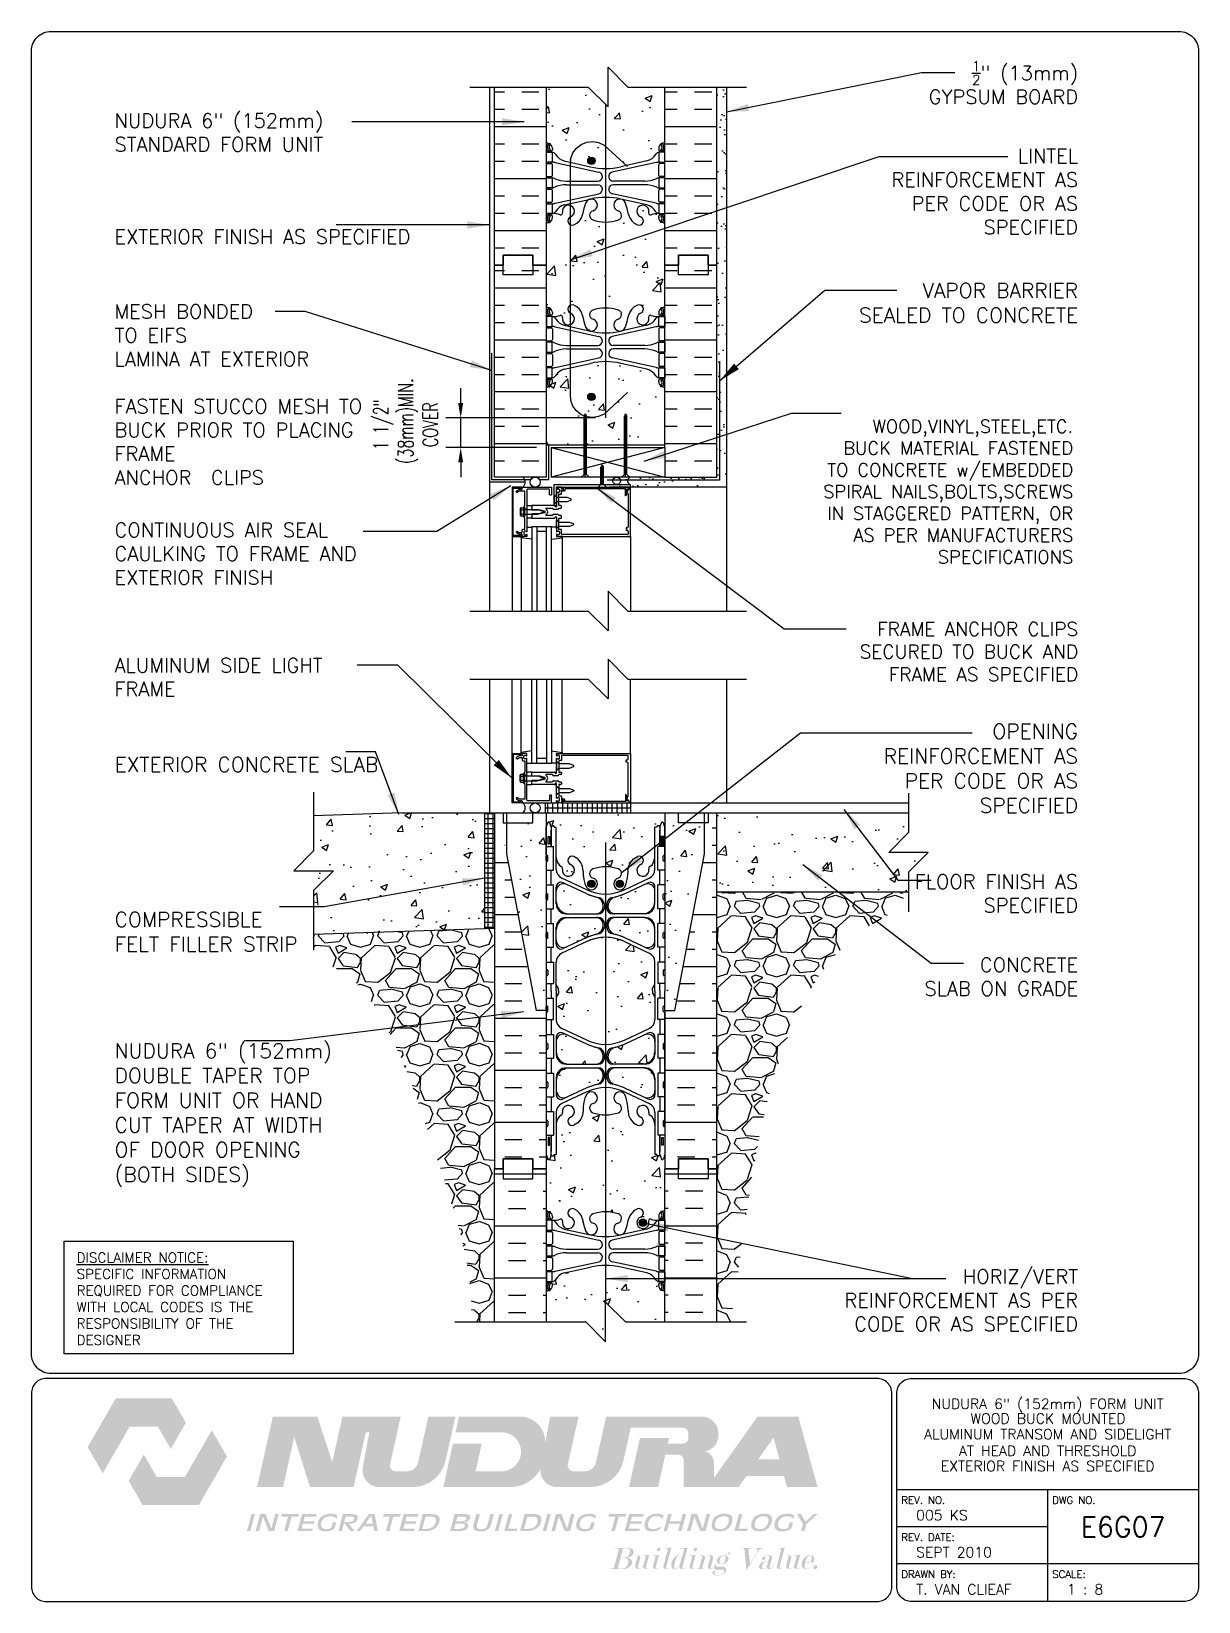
# Paper-space layout 'E6G07' of a CAD drawing. Header units: inches. Extents: x 0.42 to 7.8, y 0.49 to 10.41.
# The model-space entities are those that its viewports show. They can reach past a viewport. Long polylines and large blocks are cut down to what shows.
import ezdxf
from ezdxf.enums import TextEntityAlignment as Align

# ---------------------------------------------------------------- set-up
doc = ezdxf.new("R2010")
doc.units = ezdxf.units.IN
doc.header["$LTSCALE"] = 0.5
doc.header["$MEASUREMENT"] = 0
doc.linetypes.add('DASHED2', pattern=[0.375, 0.25, -0.125])
doc.linetypes.add('HIDDEN2', pattern=[0.1875, 0.125, -0.0625])
for name, color, linetype in [('HATCH', 12, 'Continuous'), ('Hidden2', 12, 'HIDDEN2'), ('LINE18', 9, 'Continuous'), ('line25', 2, 'Continuous'), ('LINE3', 3, 'Continuous'), ('LINE50', 5, 'Continuous'), ('LINE65', 3, 'Continuous'), ('LINE9', 9, 'Continuous'), ('LOGO', 7, 'Continuous'), ('PART_NUMBERS', 6, 'Continuous'), ('TBK_LINE65', 3, 'Continuous'), ('TBK_TEXT', 4, 'Continuous'), ('TEXT', 4, 'Continuous'), ('Web_Edge', 9, 'Continuous')]:
    doc.layers.add(name, color=color, linetype=linetype)
doc.styles.add('DIM', font='romans.shx', dxfattribs={"width": 0.7})
doc.styles.add('ROMANS', font='romans.shx', dxfattribs={"height": 0.75})
doc.styles.get("Standard").update_dxf_attribs({"font": 'romans.shx', "height": 0.75})
doc.dimstyles.new('ext_12', dxfattribs={"dimscale": 12, "dimtxt": 0.09375, "dimasz": 0.09375, "dimexe": 0.09375, "dimexo": 0.0625, "dimgap": 0.0625, "dimtad": 1, "dimdec": 1, "dimzin": 2, "dimdsep": 46, "dimlunit": 4, "dimtxsty": 'DIM', "dimcen": 0.09, "dimdle": 0.09375, "dimclrt": 4, "dimadec": 0, "dimazin": 0, "dimtfac": 1, "dimtdec": 1, "dimtmove": 1, "dimatfit": 3, "dimfxl": 1, "dimfrac": 2, "dimtolj": 1, "dimtzin": 0, "dimarcsym": 0})
doc.dimstyles.new('ext_8', dxfattribs={"dimscale": 8, "dimtxt": 0.09375, "dimasz": 0.09375, "dimexe": 0.09375, "dimexo": 0.0625, "dimgap": 0.0625, "dimtad": 1, "dimdec": 6, "dimzin": 3, "dimdsep": 46, "dimlunit": 4, "dimtxsty": 'DIM', "dimcen": 0.09, "dimdle": 0.09375, "dimclrt": 4, "dimadec": 0, "dimazin": 0, "dimtfac": 1, "dimtdec": 6, "dimtmove": 2, "dimatfit": 3, "dimfxl": 1, "dimfrac": 2, "dimtolj": 1, "dimtzin": 0, "dimarcsym": 0})
pattern_1 = [(0, (-2914.4409, -358.5193), (0, 2.625), []), (0, (-2914.4409, -357.6443), (0, 2.625), [0.875, -0.875]), (0, (-2914.4409, -356.7693), (0, 2.625), [0.875, -0.875])]

psp = doc.layouts.new('E6G07')

# ---------------------------------------------------------------- texts
at = {"layer": 'TBK_TEXT', "color": 7, "style": 'ROMANS'}
for s, p in [('REV. NO.', (5.9215, 1.107)), ('DWG NO.', (6.876, 1.107)), ('REV. DATE:', (5.9215, 0.8726)), ('DRAWN BY:', (5.9215, 0.6382)), ('SCALE:', (6.876, 0.6382))]:
    psp.add_text(s, height=0.04688, dxfattribs=at).set_placement(p)
at = {"layer": 'TEXT', "insert": (0.7064, 2.6948), "char_height": 0.0625, "width": 1.41371, "attachment_point": 1, "style": 'ROMANS'}
psp.add_mtext('{\\Fromans.shx|c1;\\LDISCLAIMER NOTICE:\\l\\PSPECIFIC INFORMATION REQUIRED FOR COMPLIANCE WITH LOCAL CODES IS THE RESPONSIBILITY OF THE DESIGNER}', dxfattribs=at)

msp = doc.modelspace()

# ---------------------------------------------------------------- texts
at = {"layer": 'TEXT', "char_height": 0.72}
for s, insert, width, attachment_point in [('\\A1;{\\H0.7x;\\S1/2;}" (13mm) GYPSUM BOARD', (42.3206315, 148.1751138), 9.475700367, 6), ('NUDURA 6" (152mm)\\PSTANDARD FORM UNIT', (-6.4260729, 145.6459824), 14.97902193, 4), ('LINTEL REINFORCEMENT AS PER CODE OR AS SPECIFIED', (42.3206315, 142.6599234), 11.679221649, 6), ('EXTERIOR FINISH AS SPECIFIED', (-6.4260729, 140.375776), 14.97902193, 4), ('MESH BONDED \\PTO EIFS \\PLAMINA AT EXTERIOR', (-6.4260729, 136.9551713), 13.640334054, 1), ('FASTEN STUCCO MESH TO BUCK PRIOR TO PLACING FRAME \\PANCHOR  CLIPS', (-6.4260729, 132.1646986), 13.640334054, 1), ('{\\H0.9167x;WOOD,VINYL,STEEL,ETC. BUCK MATERIAL FASTENED TO CONCRETE w/EMBEDDED SPIRAL NAILS,BOLTS,SCREWS IN STAGGERED PATTERN, OR AS PER MANUFACTURERS SPECIFICATIONS}', (42.0706315, 127.4867455), 14.073682581, 6), ('CONTINUOUS AIR SEAL CAULKING TO FRAME AND EXTERIOR FINISH  ', (-6.4260729, 124.3470298), 14.97902193, 4), ('ALUMINUM SIDE LIGHT FRAME', (-6.4260729, 118.1068484), 11.864783328, 4), ('FLOOR FINISH AS SPECIFIED', (42.3206315, 107.167433), 9.056436142, 6), ('CONCRETE \\PSLAB ON GRADE', (42.3206315, 102.9567526), 9.056436142, 6), ('HORIZ/VERT REINFORCEMENT AS PER CODE OR AS SPECIFIED', (42.3206315, 86.598378), 13.971097674, 6)]:
    msp.add_mtext(s, dxfattribs=dict(at, insert=insert, width=width, attachment_point=attachment_point))
at = {"layer": 'TEXT', "char_height": 0.75, "style": 'ROMANS'}
for s, insert, width, attachment_point in [('VAPOR BARRIER SEALED TO CONCRETE', (42.3206315, 138.0367347), 12.574050033, 3), ('{\\H0.9167x;FRAME ANCHOR CLIPS SECURED TO BUCK AND FRAME AS SPECIFIED}', (42.3206315, 120.8791721), 13.820396342, 3), ('OPENING REINFORCEMENT AS PER CODE OR AS SPECIFIED', (42.3206315, 115.740385), 11.662038931, 3), ('EXTERIOR CONCRETE SLAB', (-6.4260729, 113.6904148), 13.366575701, 4), ('COMPRESSIBLE FELT FILLER STRIP', (-6.4260729, 105.2251626), 10.162124615, 4), ('NUDURA 6" (152mm) DOUBLE TAPER TOP FORM UNIT OR HAND CUT TAPER AT WIDTH OF DOOR OPENING (BOTH SIDES)', (-6.4260729, 95.9601865), 11.944665999, 4)]:
    msp.add_mtext(s, dxfattribs=dict(at, insert=insert, width=width, attachment_point=attachment_point))

# ---------------------------------------------------------------- blocks, each defined once
blk = doc.blocks.new('TITLEBLOCK-Tag')
at = {"style": 'ROMANS'}
for tag, height, p in [('TITLE_LINE_1', 0.065, (0.927, -0.1328)), ('TITLE_LINE_2', 0.065, (0.9294, -0.2258)), ('CENTRE-LINE-3', 0.065, (0.927, -0.3246)), ('TITLE_LINE_4', 0.065, (0.927, -0.4299)), ('TITLE_LINE_5', 0.065, (0.927, -0.526)), ('DWG', 0.125, (1.4043, -0.9102))]:
    blk.add_attdef(tag, text='', height=height, dxfattribs=at).set_placement(p, align=Align.MIDDLE_CENTER)
for tag, p in [('LATEST_REVISION', (0.0954, -0.8366)), ('REVISION_DATE', (0.0954, -1.071)), ('DRAWN_BY', (0.0954, -1.3053)), ('SCALE', (1.0499, -1.3053))]:
    blk.add_attdef(tag, text='', height=0.065, dxfattribs=at).set_placement(p, align=Align.MIDDLE_LEFT)
blk = doc.blocks.new('*D1')
at = {"layer": 'Defpoints', "color": 0, "transparency": 16777216}
for p in [(11.085, 131.215), (18.409, 131.215), (15.416, 129.715)]:
    blk.add_point(p, dxfattribs=at)
at = {"layer": 'TEXT', "color": 0, "lineweight": -2, "transparency": 16777216}
for p, q in [((11.085, 131.965), (11.085, 132.715)), ((17.909, 131.215), (10.335, 131.215)), ((11.085, 129.715), (11.085, 131.215)), ((14.916, 129.715), (10.335, 129.715)), ((11.085, 128.965), (11.085, 128.215))]:
    blk.add_line(p, q, dxfattribs=at)
at = {"layer": 'TEXT', "color": 0, "transparency": 16777216}
for points in [[(10.96, 131.965), (11.21, 131.965), (11.085, 131.215)], [(10.96, 128.965), (11.21, 128.965), (11.085, 129.715)]]:
    blk.add_solid(points, dxfattribs=at)
at = {"layer": 'TEXT', "color": 4, "transparency": 16777216, "insert": (8.3, 130.875), "char_height": 0.75, "attachment_point": 5, "rotation": 90, "style": 'DIM'}
blk.add_mtext('\\A1;1 1/2" \\P (38mm)MIN. \\PCOVER', dxfattribs=at)

# ---------------------------------------------------------------- dimensions: what is measured, and where the dimension line sits
at = {"layer": 'TEXT'}
dim = msp.add_linear_dim(base=(11.084996, 131.2148277), p1=(15.4161015, 129.7148277), p2=(18.4093652, 131.2148277), angle=90, text='<> \\P (38mm)MIN. \\PCOVER', dimstyle='ext_8', dxfattribs=at)
dim.commit()
dim.dimension.update_dxf_attribs({"geometry": '*D1', "text_midpoint": (8.2999857, 130.8750021), "dimtype": 160})

# ---------------------------------------------------------------- hatches: boundary and pattern name
at = {"layer": 'HATCH'}
h = msp.add_hatch(dxfattribs=at)
h.set_pattern_fill('AR-CONC', color=256, scale=0.5)
h.paths.add_polyline_path([(21.4161015, 132.7260064, 0.0643975703), (21.3060978, 132.791966), (21.2160978, 132.791966), (21.2160978, 132.833692, -0.2490694202), (21.1060978, 133.0408152), (21.1060978, 133.1083152, -0.4142135624), (21.1685978, 133.1708152), (21.2160978, 133.1708152), (21.2160978, 133.2408152), (21.1110978, 133.2408152, -0.1889729321), (20.9552288, 133.3356597, 0.1963228336), (20.5060978, 133.6819194), (19.1842423, 133.972415, 0.0577946906), (18.4161015, 134.0615014, 0.0577946906), (17.6479607, 133.972415), (16.3261051, 133.6819194, 0.1963228336), (15.8769742, 133.3356597, -0.1889729321), (15.7211051, 133.2408152), (15.6161051, 133.2408152), (15.6161051, 133.1708152), (15.6636051, 133.1708152, -0.4142135624), (15.7261051, 133.1083152), (15.7261051, 133.0408152, -0.2490694202), (15.6161051, 132.833692), (15.6161051, 132.791966), (15.5261051, 132.791966, 0.0643975703), (15.4161015, 132.7260064), (15.4161015, 129.844323), (15.5362253, 129.844323), (17.3265841, 129.844323), (17.3265841, 131.3018726), (17.3890841, 131.4213813), (17.4515841, 131.3018726), (17.4515841, 129.844323), (19.3671464, 129.844323), (19.3671464, 131.3018726), (19.4296464, 131.4213813), (19.4921464, 131.3018726), (19.4921464, 129.844323), (21.4161015, 129.844323)])
h.paths.add_polyline_path([(21.4161015, 141.033661, 0.0643975703), (21.3060978, 141.0996205), (21.2160978, 141.0996205), (21.2160978, 141.1413465, -0.2490694202), (21.1060978, 141.3484697), (21.1060978, 141.4159697, -0.4142135624), (21.1685978, 141.4784697), (21.2160978, 141.4784697), (21.2160978, 141.5484697), (21.1110978, 141.5484697, 0.1004604156), (20.7173994, 141.4913069, -0.6014354321), (20.5978959, 141.5961903, 2.1820948247), (20.1878158, 141.3832808, -1), (20.0243872, 140.9747578, -0.2443795114), (19.5759793, 141.4955147, 0.0531565226), (19.4101399, 142.1095963, 0.2232530871), (19.2098121, 142.2744502), (19.1901937, 142.2787616, 0.9554715931), (19.0519098, 141.6852916, -0.7355925422), (19.0646946, 141.227245, -0.0827551475), (18.4161015, 141.119156, -0.0827551475), (17.7675083, 141.227245, -0.7355925422), (17.7802932, 141.6852916, 0.9554715931), (17.6420092, 142.2787616), (17.6223909, 142.2744502, 0.2232530871), (17.4220631, 142.1095963, 0.0531565226), (17.2562236, 141.4955147, -0.2443795114), (16.8078158, 140.9747578, -1), (16.6443872, 141.3832808, 2.1820948247), (16.234307, 141.5961903, -0.6014354321), (16.1148036, 141.4913069, 0.1004604156), (15.7211051, 141.5484697), (15.6161051, 141.5484697), (15.6161051, 141.4784697), (15.6636051, 141.4784697, -0.4142135624), (15.7261051, 141.4159697), (15.7261051, 141.3484697, -0.2490694202), (15.6161051, 141.1413465), (15.6161051, 141.0996205), (15.5261051, 141.0996205, 0.0643975703), (15.4161015, 141.033661), (15.4161015, 138.9446424), (15.4161015, 136.8556239, 0.0643975703), (15.5261051, 136.7896644), (15.6161051, 136.7896644), (15.6161051, 136.7479383, -0.2490694202), (15.7261051, 136.5408152), (15.7261051, 136.4733152, -0.4142135624), (15.6636051, 136.4108152), (15.6161051, 136.4108152), (15.6161051, 136.3408152), (15.7211051, 136.3408152, 0.1004604156), (16.1148036, 136.3979779, -0.6014354321), (16.234307, 136.2930946, 2.1820948247), (16.6443872, 136.506004, -1), (16.8078158, 136.9145271, -0.2443795114), (17.2562236, 136.3937702, 0.0531565226), (17.4220631, 135.7796886, 0.2232530871), (17.6223909, 135.6148347), (17.6420092, 135.6105233, 0.9554715931), (17.7802932, 136.2039933, -0.7355925422), (17.7675083, 136.6620398, -0.0827551475), (18.4161015, 136.7701289, -0.0827551475), (19.0646946, 136.6620398, -0.7355925422), (19.0519098, 136.2039933, 0.9554715931), (19.1901937, 135.6105233), (19.2098121, 135.6148347, 0.2232530871), (19.4101399, 135.7796886, 0.0531565226), (19.5759793, 136.3937702, -0.2443795114), (20.0243872, 136.9145271, -1), (20.1878158, 136.506004, 2.1820948247), (20.5978959, 136.2930946, -0.6014354321), (20.7173994, 136.3979779, 0.1004604156), (21.1110978, 136.3408152), (21.2160978, 136.3408152), (21.2160978, 136.4108152), (21.1685978, 136.4108152, -0.4142135624), (21.1060978, 136.4733152), (21.1060978, 136.5408152, -0.2490694202), (21.2160978, 136.7479383), (21.2160978, 136.7896644), (21.3060978, 136.7896644, 0.0643975703), (21.4161015, 136.8556239), (21.4161015, 138.9446424)])
h.paths.add_polyline_path([(21.1060978, 144.8484697, -0.2490694202), (21.2160978, 145.0555928), (21.2160978, 145.0973189), (21.3060978, 145.0973189, 0.0643975703), (21.4161015, 145.1632784), (21.4161015, 147.9446354), (19.5411015, 147.9446323), (18.5411015, 148.9446323), (18.5411015, 146.9446323), (17.5411015, 147.9446323), (15.4161015, 147.9446359), (15.4161015, 145.1632784, 0.0643975703), (15.5261051, 145.0973189), (15.6161051, 145.0973189), (15.6161051, 145.0555928, -0.2490694202), (15.7261051, 144.8484697), (15.7261051, 144.7809697, -0.4142135624), (15.6636051, 144.7184697), (15.6161051, 144.7184697), (15.6161051, 144.6484697), (15.7211051, 144.6484697, -0.1889729321), (15.8769742, 144.5536252, 0.1963228336), (16.3261051, 144.2073655), (17.6479607, 143.9168699, 0.0577946906), (18.4161015, 143.8277834, 0.0577946906), (19.1842423, 143.9168699), (20.5060978, 144.2073655, 0.1963228336), (20.9552288, 144.5536252, -0.1889729321), (21.1110978, 144.6484697), (21.2160978, 144.6484697), (21.2160978, 144.7184697), (21.1685978, 144.7184697, -0.4142135624), (21.1060978, 144.7809697)])
h.paths.add_polyline_path([(21.4161015, 87.0247715, 0.0643975703), (21.3060978, 87.090731), (21.2160978, 87.090731), (21.2160978, 87.1324571, -0.2490694202), (21.1060978, 87.3395802), (21.1060978, 87.4070802, -0.4142135624), (21.1685978, 87.4695802), (21.2160978, 87.4695802), (21.2160978, 87.5395802), (21.1110978, 87.5395802, -0.1889729321), (20.9552288, 87.6344247, 0.1963228336), (20.5060978, 87.9806844), (19.1842423, 88.27118, 0.0577946906), (18.4161015, 88.3602665, 0.0577946906), (17.6479607, 88.27118), (16.3261051, 87.9806844, 0.1963228336), (15.8769742, 87.6344247, -0.1889729321), (15.7211051, 87.5395802), (15.6161051, 87.5395802), (15.6161051, 87.4695802), (15.6636051, 87.4695802, -0.4142135624), (15.7261051, 87.4070802), (15.7261051, 87.3395802, -0.2490694202), (15.6161051, 87.1324571), (15.6161051, 87.090731), (15.5261051, 87.090731, 0.0643975703), (15.4161015, 87.0247715), (15.4161015, 85.498284), (17.4161015, 85.4982726), (18.4161015, 84.4982726), (18.4161015, 86.4982726), (19.4161015, 85.4982726), (21.4161015, 85.4982883)])
h = msp.add_hatch(dxfattribs=at)
h.set_pattern_fill('AR-SAND', color=256, scale=0.5, style=0)
h.set_pattern_definition([(37.5, (-2811.8135, -357.8431), (-0.03149668, 0.96341188), [0, -0.76, 0, -0.85, 0, -0.8125]), (7.5, (-2811.8135, -357.8431), (0.88488835, 1.41107303), [0, -0.41, 0, -0.685, 0, -0.2625]), (327.5, (-2812.4285, -357.8431), (1.55707093, 0.00282953), [0, -0.25, 0, -0.9, 0, -1.175]), (317.5, (-2812.4285, -357.8431), (1.5030633, 0.4388378), [0, -0.125, 0, -0.59, 0, -0.675])])
h.paths.add_polyline_path([(24.5411015, 135.0015948), (24.0411015, 135.0015948), (24.0411015, 129.7020107), (24.5411015, 129.7020107)])
h.paths.add_polyline_path([(24.0411015, 135.0015948), (24.5411015, 135.0015948), (24.5411015, 139.2389194), (24.0411015, 139.2389194), (24.0411015, 138.9446424)])
h.paths.add_polyline_path([(24.0411015, 139.2389194), (24.5411015, 139.2389194), (24.5411015, 147.9355848), (24.0411015, 147.9355848)])
h = msp.add_hatch(dxfattribs=at)
h.set_pattern_fill('AR-SAND', color=256, scale=0.5, style=0)
h.set_pattern_definition([(37.5, (-44.9122, -30.9237), (-0.0314967, 0.963412), [0, -0.76, 0, -0.85, 0, -0.8125]), (7.5, (-44.9122, -30.9237), (0.884888, 1.411073), [0, -0.41, 0, -0.685, 0, -0.2625]), (327.5, (-45.5272, -30.9237), (1.557071, 0.0028295), [0, -0.25, 0, -0.9, 0, -1.175]), (317.5, (-45.5272, -30.9237), (1.503063, 0.438838), [0, -0.125, 0, -0.59, 0, -0.675])])
h.paths.add_polyline_path([(18.7507572, 128.2148277, 0.2250226336), (18.612327, 127.9648277), (18.6134565, 127.9648277), (18.6134565, 127.7148277), (24.5411015, 127.7148277), (24.5411015, 129.7020107), (24.0411015, 129.7020107), (24.0411015, 128.2148277)])
h = msp.add_hatch(dxfattribs=at)
h.set_pattern_fill('AR-CONC', color=256, scale=0.5, style=0)
h.paths.add_polyline_path([(12.2911015, 111.2434075), (8.1036015, 111.2434075), (3.6454185, 111.0967368), (3.6454185, 110.2434075), (2.6454185, 109.2434075), (4.6454185, 109.2434075), (3.6454185, 108.2434075), (3.6454185, 105.0934906), (12.2911015, 105.3779266)])
h = msp.add_hatch(dxfattribs=at)
h.set_pattern_fill('NET', color=256, scale=2, style=0)
h.set_pattern_definition([(0, (-108.7712, -46.54237), (0, 0.25), []), (90, (-108.7712, -46.54237), (-0.25, 2e-17), [])])
h.paths.add_polyline_path([(12.7911015, 107.948069), (12.2911015, 108.0820436), (12.2911015, 105.3779266), (12.7911015, 105.3943762)])
h.paths.add_polyline_path([(12.7911015, 110.1445083), (12.2911015, 110.2337757), (12.2911015, 108.0820436), (12.7911015, 107.948069)])
h.paths.add_polyline_path([(12.7911015, 111.2434075), (12.2911015, 111.2434075), (12.2911015, 110.2337757), (12.7911015, 110.1445083)])
h = msp.add_hatch(dxfattribs=at)
h.set_pattern_fill('INSUL', color=256, scale=7, style=0)
h.set_pattern_definition(pattern_1)
edge = h.paths.add_edge_path()
edge.add_line((15.4161015, 101.2434075), (14.9161015, 101.2434075))
edge.add_line((14.9161015, 101.2434075), (13.1661015, 110.4934075))
edge.add_line((13.1661015, 110.4934075), (13.1661015, 111.2434075))
edge.add_line((13.1661015, 111.2434075), (12.7911015, 111.2434075))
edge.add_line((12.7911015, 111.2434075), (12.7911015, 93.2434075))
edge.add_line((12.7911015, 93.2434075), (13.2286015, 93.2434075))
edge.add_line((13.2286015, 93.2434075), (13.2286015, 93.7434075))
edge.add_line((13.2286015, 93.7434075), (14.7286015, 93.7434075))
edge.add_line((14.7286015, 93.7434075), (14.7286015, 93.2434075))
edge.add_line((14.7286015, 93.2434075), (15.1661015, 93.2434075))
edge.add_line((15.4161015, 101.2434075), (15.4161015, 93.2434075))
h = msp.add_hatch(dxfattribs=at)
h.set_pattern_fill('AR-CONC', color=256, scale=0.5)
h.paths.add_polyline_path([(15.4161015, 111.2434075), (14.7286015, 111.2434075), (14.7286015, 110.7434075), (13.4161015, 110.7434075), (13.4161015, 109.1719789), (14.9161015, 101.2434075), (15.4161015, 101.2434075)])
h.paths.add_polyline_path([(20.9161015, 110.5146743), (21.0161015, 110.5146743), (21.0161015, 110.5446743, -0.4142135624), (21.0661015, 110.5946743), (21.1921884, 110.5946743), (21.234993, 110.7259416, -0.7257365569), (21.3411015, 110.7446743), (21.4161015, 110.5146743), (21.4161015, 111.2434075), (15.4161015, 111.2434075), (15.4161015, 110.5146743), (15.484993, 110.7259416, -0.7257365568), (15.5911015, 110.7446743), (15.6400145, 110.5946743), (15.7661015, 110.5946743, -0.4142135624), (15.8161015, 110.5446743), (15.8161015, 110.5146743), (15.9161015, 110.5146743), (15.9161015, 108.9993599, 0.2589583705), (16.175242, 108.5325614, -0.3113104134), (16.2318015, 108.4024175, 2.1272927511), (16.6443872, 108.6269082, -1), (16.8078158, 109.0354312, -0.3253062267), (17.2743905, 108.2932653, 0.1048804382), (17.4467863, 107.4814539, 1.4229132431), (17.7802932, 107.9485387, -0.7355925422), (17.7675083, 108.4065853, -0.0827551475), (18.4161015, 108.5146743, -0.0827551475), (19.0646946, 108.4065853, -0.7355925422), (19.0519098, 107.9485387, 1.4229132431), (19.3854166, 107.4814539, 0.1048804382), (19.5578124, 108.2932653, -0.3253062267), (20.0243872, 109.0354312, -1), (20.1878158, 108.6269082, 2.1272927511), (20.6004014, 108.4024175, -0.3113104134), (20.6569609, 108.5325614, 0.2589583705), (20.9161015, 108.9993599)])
h.paths.add_polyline_path([(23.4161015, 109.1719789), (23.4161015, 110.7434075), (22.1036015, 110.7434075), (22.1036015, 111.2434075), (21.4161015, 111.2434075), (21.4161015, 110.5146743), (21.4161015, 101.2434075), (21.9161015, 101.2434075)])
h.paths.add_polyline_path([(34.738621, 109.2434075), (32.738621, 109.2434075), (33.738621, 110.2434075), (33.738621, 111.2434075), (24.0411015, 111.2434075), (24.0411015, 107.2427981), (33.738621, 107.2434253), (33.738621, 108.2434075)])
h.paths.add_polyline_path([(20.9161015, 103.6966272, 0.2910966595), (20.6280399, 104.1494872), (19.3698244, 104.738332, 0.0933692721), (18.5629761, 104.9456635, 0.0163324644), (18.4161015, 104.9504624, 0.1098692817), (17.4623785, 104.738332), (16.204163, 104.1494872, 0.2910966595), (15.9161015, 103.6966272), (15.9161015, 102.5557575), (16.0361015, 102.3557575), (16.0361015, 102.2434075), (16.0361015, 102.1310575), (15.9161015, 101.9310575), (15.9161015, 100.7901877, 0.2910966595), (16.204163, 100.3373278), (17.4623785, 99.7484829, 0.1098692817), (18.4161015, 99.5363525, 0.1098692817), (19.3698244, 99.7484829), (20.6280399, 100.3373278, 0.2910966595), (20.9161015, 100.7901877), (20.9161015, 101.9310575), (20.7961015, 102.1310575), (20.7961015, 102.2434075), (20.7961015, 102.3557575), (20.9161015, 102.5557575)])
h.paths.add_polyline_path([(18.207655, 105.288492, 0.1570718047), (18.3011006, 105.5804837, 0.4135815914), (17.9261015, 105.9546743), (16.5411015, 105.9546743, 0.4142135624), (15.9161015, 105.3296743), (15.9161015, 104.8029466, 0.5490706968), (16.4500553, 104.4633017), (17.4623785, 104.9370689, -0.0530942443), (17.9129196, 105.0922128, 0.1829837551)])
h.paths.add_polyline_path([(18.3011006, 106.508865, 0.3501185223), (17.9129196, 106.9971359, -0.0530942443), (17.4623785, 107.1522797), (16.4500553, 107.626047, 0.5490706968), (15.9161015, 107.2864021), (15.9161015, 106.7596743, 0.4142135624), (16.5411015, 106.1346743), (17.9261015, 106.1346743, 0.4135815914)])
h.paths.add_polyline_path([(20.9161015, 106.7596743), (20.9161015, 107.2864021, 0.5490706968), (20.3821476, 107.626047), (19.3698244, 107.1522797, -0.0530942443), (18.9192833, 106.9971359, 0.3501185223), (18.5311023, 106.508865, 0.4135815914), (18.9061015, 106.1346743), (20.2911015, 106.1346743, 0.4142135624)])
h.paths.add_polyline_path([(20.2911015, 105.9546743), (18.9061015, 105.9546743, 0.4135815914), (18.5311023, 105.5804837, 0.3501185223), (18.9192833, 105.0922128, -0.0530942443), (19.3698244, 104.9370689), (20.3821476, 104.4633017, 0.5490706968), (20.9161015, 104.8029466), (20.9161015, 105.3296743, 0.4142135624)])
h.paths.add_polyline_path([(17.9261015, 98.3521406), (16.5411015, 98.3521406, 0.4142135624), (15.9161015, 97.7271406), (15.9161015, 97.2004129, 0.5490706968), (16.4500553, 96.8607679), (17.4623785, 97.3345352, -0.0530942443), (17.9129196, 97.4896791, 0.3501185223), (18.3011006, 97.9779499, 0.4135815914)])
h.paths.add_polyline_path([(18.3011006, 98.9063313, 0.3501185224), (17.9129196, 99.3946021, -0.0530942443), (17.4623785, 99.549746), (16.4500553, 100.0235132, 0.5490706968), (15.9161015, 99.6838683), (15.9161015, 99.1571406, 0.4142135624), (16.5411015, 98.5321406), (17.9261015, 98.5321406, 0.4135815914)])
h.paths.add_polyline_path([(20.9161015, 99.1571406), (20.9161015, 99.6838683, 0.5490706968), (20.3821476, 100.0235132), (19.3698244, 99.549746, -0.0530942443), (18.9192833, 99.3946021, 0.3501185223), (18.5311023, 98.9063313, 0.4135815914), (18.9061015, 98.5321406), (20.2911015, 98.5321406, 0.4142135624)])
h.paths.add_polyline_path([(20.9161015, 97.7271406, 0.4142135624), (20.2911015, 98.3521406), (18.9061015, 98.3521406, 0.4135815915), (18.5311023, 97.9779499, 0.3501185223), (18.9192833, 97.4896791, -0.0530942443), (19.3698244, 97.3345352), (20.3821476, 96.8607679, 0.5490706968), (20.9161015, 97.2004129)])
h.paths.add_polyline_path([(21.1921884, 93.8921406), (21.0661015, 93.8921406, -0.4142135624), (21.0161015, 93.9421406), (21.0161015, 93.9721406), (20.9161015, 93.9721406), (20.9161015, 95.4874551, 0.2589583705), (20.6569609, 95.9542535, -0.3113104134), (20.6004014, 96.0843974, 2.1272927511), (20.1878158, 95.8599067, -1), (20.0243872, 95.4513837, -0.3253062267), (19.5578124, 96.1935496, 0.1048804382), (19.3854166, 97.005361, 1.4229132431), (19.0519098, 96.5382762, -0.7355925422), (19.0646946, 96.0802297, -0.0827551475), (18.4161015, 95.9721406, -0.0827551475), (17.7675083, 96.0802297, -0.7355925422), (17.7802932, 96.5382762, 1.4229132431), (17.4467863, 97.005361, 0.1048804382), (17.2743905, 96.1935496, -0.3253062267), (16.8078158, 95.4513837, -1), (16.6443872, 95.8599067, 2.1272927511), (16.2318015, 96.0843974, -0.3113104134), (16.175242, 95.9542535, 0.2589583705), (15.9161015, 95.4874551), (15.9161015, 93.9721406), (15.8161015, 93.9721406), (15.8161015, 93.9421406, -0.4142135624), (15.7661015, 93.8921406), (15.6400145, 93.8921406), (15.59721, 93.7608733, -0.7257365569), (15.4911015, 93.7421406), (15.4161015, 93.9721406), (15.4161015, 93.2434075), (15.4161015, 91.1543889, 0.0643975703), (15.5261051, 91.0884294), (15.6161051, 91.0884294), (15.6161051, 91.0467034, -0.2490694202), (15.7261051, 90.8395802), (15.7261051, 90.7720802, -0.4142135624), (15.6636051, 90.7095802), (15.6161051, 90.7095802), (15.6161051, 90.6395802), (15.7211051, 90.6395802, 0.1004604156), (16.1148036, 90.696743, -0.6014354321), (16.234307, 90.5918596, 2.1820948247), (16.6443872, 90.804769, -1), (16.8078158, 91.2132921, -0.2443795114), (17.2562236, 90.6925352, 0.0531565226), (17.4220631, 90.0784536, 1.5531317869), (17.7802932, 90.5027583, -0.7355925422), (17.7675083, 90.9608049, -0.0827551475), (18.4161015, 91.0688939, -0.0827551475), (19.0646946, 90.9608049, -0.7355925422), (19.0519098, 90.5027583, 1.5531317869), (19.4101399, 90.0784536, 0.0531565226), (19.5759793, 90.6925352, -0.2443795114), (20.0243872, 91.2132921, -1), (20.1878158, 90.804769, 2.1820948247), (20.5978959, 90.5918596, -0.6014354321), (20.7173994, 90.696743, 0.1004604156), (21.1110978, 90.6395802), (21.2160978, 90.6395802), (21.2160978, 90.7095802), (21.1685978, 90.7095802, -0.4142135624), (21.1060978, 90.7720802), (21.1060978, 90.8395802, -0.2490694202), (21.2160978, 91.0467034), (21.2160978, 91.0884294), (21.3060978, 91.0884294, 0.0643975703), (21.4161015, 91.1543889), (21.4161015, 93.2434075), (21.4161015, 93.9721406), (21.34721, 93.7608733, -0.7257365568), (21.2411015, 93.7421406)])
h = msp.add_hatch(dxfattribs=at)
h.set_pattern_fill('NET', color=256, scale=2, style=0)
h.paths.add_polyline_path([(16.1644024, 111.7434075), (15.9544024, 111.7434075), (15.6844024, 111.7434075), (15.3557821, 111.7434075), (15.3557821, 111.2434075), (19.6844024, 111.2434075), (19.6844024, 111.7434075)])
h = msp.add_hatch(dxfattribs=at)
h.set_pattern_fill('INSUL', color=256, scale=7, style=0)
h.set_pattern_definition(pattern_1)
edge = h.paths.add_edge_path()
edge.add_line((21.4161015, 101.2434075), (21.9161015, 101.2434075))
edge.add_line((21.9161015, 101.2434075), (23.6661015, 110.4934075))
edge.add_line((23.6661015, 110.4934075), (23.6661015, 111.2434075))
edge.add_line((23.6661015, 111.2434075), (24.0411015, 111.2434075))
edge.add_line((24.0411015, 111.2434075), (24.0411015, 93.2434075))
edge.add_line((24.0411015, 93.2434075), (23.6036015, 93.2434075))
edge.add_line((23.6036015, 93.2434075), (23.6036015, 93.7434075))
edge.add_line((23.6036015, 93.7434075), (22.1036015, 93.7434075))
edge.add_line((22.1036015, 93.7434075), (22.1036015, 93.2434075))
edge.add_line((22.1036015, 93.2434075), (21.6661015, 93.2434075))
edge.add_line((21.4161015, 101.2434075), (21.4161015, 93.2434075))
h = msp.add_hatch(dxfattribs=at)
h.set_pattern_fill('GRAVEL', color=256, scale=3, style=0)
h.set_pattern_definition([(228.0128, (26.2011, 88.49827), (-23.9999947, -27.000004), [0.40361, -39.95726]), (184.9697, (25.9311, 88.19827), (36.00000315, 2.9999739), [0.6926, -68.56777]), (132.5104, (25.2411, 88.13827), (29.9999722, -33.000026), [0.48836, -48.3481]), (267.2737, (24.0711, 87.38827), (2.99998805, 60.0000009), [0.63071, -62.44067]), (292.8337, (24.0411, 86.75827), (-15.0000297, 35.9999892), [0.61847, -61.22812]), (357.2737, (24.2811, 86.18827), (-60.0000009, 2.99998805), [0.63071, -62.44067]), (37.6942, (24.9111, 86.15827), (-39.00002204, -29.9999712), [0.83409, -82.57455]), (72.2553, (25.5711, 86.66827), (21.0000323, 65.9999887), [0.78746, -77.95896]), (121.4296, (25.8111, 87.41827), (-24.0000247, 38.9999851), [0.63285, -62.65222]), (175.2364, (25.4811, 87.95827), (33.0000028, -2.9999746), [0.7225, -35.40229]), (222.3974, (24.7611, 88.01827), (-36.00002205, -32.99997625), [0.934344, -92.500125]), (138.8141, (27.0411, 87.35827), (-21.000009, 17.999992), [0.3189, -31.57153]), (171.4692, (26.8011, 87.56827), (38.9999949, -6.0000237), [0.60671, -60.06453]), (225, (26.201, 87.6583), (-3e-16, -3), [0.42426, -3.81838]), (203.1986, (25.9911, 88.01827), (14.999999, 6.000004), [0.22847, -22.61885]), (291.8014, (25.7811, 87.9283), (-3, 9.000001), [0.3231, -15.83239]), (30.9638, (25.9011, 87.62827), (8.999994, 6.000007), [0.52479, -16.96807]), (161.565, (26.3511, 87.8983), (6, -2.999995), [0.37947, -9.10736]), (16.3895, (24.0411, 87.92827), (30.0000066, 8.9999781), [0.5316, -52.62853]), (70.3462, (24.5511, 88.07827), (-11.9999857, -33.0000064), [0.44598, -44.15222]), (293.1986, (26.3511, 88.49827), (-6.000004, 14.999999), [0.45694, -22.39037]), (343.6105, (26.5311, 88.07827), (-30.0000066, 8.9999781), [0.5316, -52.62853]), (339.444, (24.0411, 86.06827), (-15.0000055, 5.999988), [0.51264, -25.11937]), (294.7751, (24.5211, 85.88827), (-14.9999766, 33.0000103), [0.42953, -42.52393]), (66.8014, (26.3811, 85.49827), (6.000004, 14.999999), [0.45694, -22.39037]), (17.354, (26.5611, 85.91827), (-39.000006, -11.9999835), [0.50289, -49.78627]), (69.444, (24.9111, 85.49827), (-5.999988, -15.0000055), [0.25632, -25.3757]), (101.31, (26.2011, 85.4983), (-2.999993, 12.000002), [0.15297, -15.14409]), (165.9638, (26.1711, 85.6483), (9.000002, -2.999994), [0.61847, -11.75085]), (186.009, (25.5711, 85.79827), (29.9999993, 2.999998), [0.57315, -56.74177]), (303.69, (25.9011, 87.3583), (-3.000004, 6), [0.43267, -10.384]), (353.1572, (26.1411, 86.99827), (50.9999981, -6.000024), [0.75538, -74.78269]), (60.9454, (26.8911, 86.90827), (-12, -21.000001), [0.30887, -30.57802]), (90, (27.041, 87.1783), (-3, 3), [0.18, -2.82]), (120.2564, (25.5111, 85.88827), (11.9999847, -21.0000074), [0.41677, -41.26056]), (48.0128, (25.3011, 86.24827), (23.9999947, 27.000004), [0.80722, -39.55366]), (0, (25.841, 86.8483), (3, 3), [0.78, -2.22]), (325.3048, (26.6211, 86.84827), (-29.9999828, 21.0000258), [0.47434, -46.95982]), (254.0546, (27.0111, 86.57827), (-3, -12), [0.4368, -21.40352]), (207.646, (26.8911, 86.15827), (-56.9999874, -30.00002314), [0.711195, -70.40842]), (175.4261, (26.2611, 85.82827), (-39.0000017, 2.9999844), [0.7524, -74.48722])])
edge = h.paths.add_edge_path()
edge.add_line((24.0411015, 107.2427981), (24.0411015, 93.2434075))
edge.add_line((24.0411015, 93.2434075), (24.0411015, 85.4982726))
edge.add_line((24.0411015, 85.4982726), (24.7151835, 85.4982726))
edge.add_spline(control_points=[(24.7151835, 85.4982726), (24.8234498, 86.1436092), (25.5846742, 90.748652), (26.1933697, 97.6716903), (29.7793552, 104.5703418), (32.667797, 106.0707734), (33.4627027, 106.4836956)], knot_values=[0, 0, 0, 0, 1.9620139328, 13.9997916935, 21.004381024, 23.6639904352, 23.6639904352, 23.6639904352, 23.6639904352], degree=3, periodic=0)
edge.add_line((33.4627027, 106.4836956), (33.4627027, 107.2434075))
edge.add_line((33.4627027, 107.2434075), (24.0411015, 107.2427981))
h = msp.add_hatch(dxfattribs=at)
h.set_pattern_fill('GRAVEL', color=256, scale=3, style=0)
h.set_pattern_definition([(228.01279, (2.16, 3), (-24, -27), [0.40361, -39.957264]), (184.96974, (1.89, 2.7), (36, 3), [0.692604, -68.567774]), (132.51045, (1.2, 2.64), (30, -33), [0.488364, -48.3481]), (267.27369, (0.03, 1.89), (3, 60), [0.630714, -62.440674]), (292.83365, (0, 1.26), (-15, 36), [0.618465, -61.22812]), (357.27369, (0.24, 0.69), (-60, 3), [0.630714, -62.440674]), (37.69424, (0.87, 0.66), (-39, -30), [0.834087, -82.574546]), (72.25533, (1.53, 1.17), (21, 66), [0.787464, -77.958964]), (121.42957, (1.77, 1.92), (-24, 39), [0.63285, -62.65222]), (175.23636, (1.44, 2.46), (33, -3), [0.722496, -35.40229]), (222.39744, (0.72, 2.52), (-36, -33), [0.934344, -92.500125]), (138.81407, (3, 1.86), (-21, 18), [0.3189, -31.571534]), (171.46923, (2.76, 2.07), (39, -6), [0.60671, -60.064534]), (225, (2.16, 2.16), (-3e-16, -3), [0.42426, -3.81838]), (203.1986, (1.95, 2.52), (15, 6), [0.228474, -22.618845]), (291.8014, (1.74, 2.43), (-3, 9), [0.32311, -15.832385]), (30.96376, (1.86, 2.13), (9, 6), [0.52479, -16.96807]), (161.565, (2.31, 2.4), (6, -3), [0.37947, -9.10736]), (16.38954, (0, 2.43), (30, 9), [0.5316, -52.628535]), (70.34618, (0.51, 2.58), (-12, -33), [0.44598, -44.152223]), (293.1986, (2.31, 3), (-6, 15), [0.456945, -22.390374]), (343.61046, (2.49, 2.58), (-30, 9), [0.5316, -52.628535]), (339.44395, (0, 0.57), (-15, 6), [0.51264, -25.11937]), (294.77514, (0.48, 0.39), (-15, 33), [0.429534, -42.52393]), (66.8014, (2.34, 0), (6, 15), [0.456945, -22.390374]), (17.35402, (2.52, 0.42), (-39, -12), [0.502893, -49.78627]), (69.44395, (0.87, 0), (-6, -15), [0.25632, -25.37569]), (101.30993, (2.16, 0), (-3, 12), [0.15297, -15.14409]), (165.96376, (2.13, 0.15), (9, -3), [0.618465, -11.75085]), (186.009, (1.53, 0.3), (30, 3), [0.57315, -56.74177]), (303.6901, (1.86, 1.86), (-3, 6), [0.432666, -10.38399]), (353.15723, (2.1, 1.5), (51, -6), [0.75538, -74.78269]), (60.9454, (2.85, 1.41), (-12, -21), [0.30887, -30.57802]), (90, (3, 1.68), (-3, 3), [0.18, -2.82]), (120.25644, (1.47, 0.39), (12, -21), [0.41677, -41.26056]), (48.01279, (1.26, 0.75), (24, 27), [0.807216, -39.553656]), (0, (1.8, 1.35), (3, 3), [0.78, -2.22]), (325.30485, (2.58, 1.35), (30, -21), [0.47434, -46.95982]), (254.0546, (2.97, 1.08), (-3, -12), [0.436806, -21.403524]), (207.64598, (2.85, 0.66), (-57, -30), [0.711195, -70.40842]), (175.42608, (2.22, 0.33), (-39, 3), [0.752397, -74.48722])])
edge = h.paths.add_edge_path()
edge.add_spline(control_points=[(3.6454185, 103.9005858), (4.1867066, 103.6752219), (5.8536275, 102.9812037), (8.09594, 99.3155908), (9.9843887, 93.4156191), (11.7364425, 88.3544589), (11.6323492, 85.4982726)], knot_values=[0, 0, 0, 0, 1.7337546567, 5.3391744609, 12.1489977893, 20.7559629577, 20.7559629577, 20.7559629577, 20.7559629577], degree=3, periodic=0)
edge.add_line((11.6323492, 85.4982726), (12.7911015, 85.4982726))
edge.add_line((12.7911015, 85.4982726), (12.7911015, 97.1184075))
edge.add_line((12.7911015, 97.1184075), (12.7911015, 101.7434075))
edge.add_line((12.7911015, 101.7434075), (12.7911015, 105.3943762))
edge.add_line((12.7911015, 105.3943762), (10.2911015, 105.3121283))
edge.add_line((10.2911015, 105.3121283), (3.6454185, 105.0934906))
edge.add_line((3.6454185, 105.0934906), (3.6454185, 103.9005858))
h = msp.add_hatch(dxfattribs=at)
h.set_pattern_fill('INSUL', color=256, scale=7, style=0)
h.set_pattern_definition([(0, (-2910.7455, -321.766), (0, 2.625), []), (0, (-2910.7455, -320.891), (0, 2.625), [0.875, -0.875]), (0, (-2910.7455, -320.016), (0, 2.625), [0.875, -0.875])])
h.paths.add_polyline_path([(12.7911015, 85.4982726), (15.4161015, 85.4982726), (15.4161015, 93.2434075), (14.7286015, 93.2434075), (14.7286015, 93.7434075), (13.2286015, 93.7434075), (13.2286015, 93.2434075), (12.7911015, 93.2434075)])
h = msp.add_hatch(dxfattribs=at)
h.set_pattern_fill('INSUL', color=256, scale=7, style=0)
h.set_pattern_definition([(180, (2947.5777, -321.766), (0, 2.625), []), (180, (2947.5777, -320.891), (0, 2.625), [0.875, -0.875]), (180, (2947.5777, -320.016), (0, 2.625), [0.875, -0.875])])
h.paths.add_polyline_path([(21.4161015, 85.4982726), (24.0411015, 85.4982726), (24.0411015, 93.2434075), (23.6036015, 93.2434075), (23.6036015, 93.7434075), (22.1036015, 93.7434075), (22.1036015, 93.2434075), (21.4161015, 93.2434075)])
at = {"layer": 'LINE3'}
for points in [[(17.8851302, 107.6549542, 1), (17.5101302, 107.6549542, 1)], [(17.5101302, 107.6549542, 1), (17.8851302, 107.6549542, 1)], [(19.3220728, 107.6549542, 1), (18.9470728, 107.6549542, 1)], [(18.9470728, 107.6549542, 1), (19.3220728, 107.6549542, 1)], [(20.4886015, 90.5215883, 1), (20.1136015, 90.5215883, 1)], [(20.1136015, 90.5215883, 1), (20.4886015, 90.5215883, 1)]]:
    msp.add_hatch(color=256, dxfattribs=at).paths.add_polyline_path(points)
at = {"layer": 'LINE65'}
for points in [[(17.8851302, 144.2180633, 1), (17.5101302, 144.2180633, 1)], [(17.8851302, 132.2778737, 1), (17.5101302, 132.2778737, 1)]]:
    msp.add_hatch(color=256, dxfattribs=at).paths.add_polyline_path(points)

# ---------------------------------------------------------------- linework, layer by layer
at = {"layer": 'HATCH'}
for p, q in [((12.7911015, 147.6977149), (13.2958797, 147.6977149)), ((14.1708797, 147.6977149), (15.0458797, 147.6977149)), ((21.4161015, 147.6977149), (22.0458797, 147.6977149)), ((22.9208797, 147.6977149), (23.7958797, 147.6977149)), ((12.7911015, 146.8227149), (13.2958797, 146.8227149)), ((14.1708797, 146.8227149), (15.0458797, 146.8227149)), ((21.4161015, 146.8227149), (22.0458797, 146.8227149)), ((22.9208797, 146.8227149), (23.7958797, 146.8227149)), ((12.7911015, 145.9477149), (15.4161015, 145.9477149)), ((21.4161015, 145.9477149), (24.0411015, 145.9477149)), ((12.7911015, 145.0727149), (13.2958797, 145.0727149)), ((14.1708797, 145.0727149), (15.0458797, 145.0727149)), ((21.4161015, 145.0727149), (22.0458797, 145.0727149)), ((22.9208797, 145.0727149), (23.7958797, 145.0727149)), ((12.7911015, 144.1977149), (13.2958797, 144.1977149)), ((14.1708797, 144.1977149), (15.0458797, 144.1977149)), ((21.4161015, 144.1977149), (22.0458797, 144.1977149)), ((22.9208797, 144.1977149), (23.7958797, 144.1977149)), ((12.7911015, 143.3227149), (15.4161015, 143.3227149)), ((21.4161015, 143.3227149), (24.0411015, 143.3227149)), ((12.7911015, 142.4477149), (13.2958797, 142.4477149)), ((14.1708797, 142.4477149), (15.0458797, 142.4477149)), ((21.4161015, 142.4477149), (22.0458797, 142.4477149)), ((22.9208797, 142.4477149), (23.7958797, 142.4477149)), ((12.7911015, 141.5727149), (13.2958797, 141.5727149)), ((14.1708797, 141.5727149), (15.0458797, 141.5727149)), ((21.4161015, 141.5727149), (22.0458797, 141.5727149)), ((22.9208797, 141.5727149), (23.7958797, 141.5727149)), ((12.7911015, 140.6977149), (15.4161015, 140.6977149)), ((21.4161015, 140.6977149), (24.0411015, 140.6977149)), ((12.7911015, 139.8227149), (13.2958797, 139.8227149)), ((14.1708797, 139.8227149), (15.0458797, 139.8227149)), ((21.4161015, 139.8227149), (22.0458797, 139.8227149)), ((22.9208797, 139.8227149), (23.7958797, 139.8227149)), ((12.7911015, 138.9477149), (13.2286015, 138.9477149)), ((12.7911015, 138.6687086), (13.2958797, 138.6687086)), ((14.1708797, 138.6687086), (15.0458797, 138.6687086)), ((14.7286015, 138.9477149), (15.0458797, 138.9477149)), ((21.4161015, 138.9477149), (22.0458797, 138.9477149)), ((21.4161015, 138.6687086), (22.0458797, 138.6687086)), ((22.9208797, 138.6687086), (23.7958797, 138.6687086)), ((23.6036015, 138.9477149), (23.7958797, 138.9477149)), ((12.7911015, 137.7937086), (15.4161015, 137.7937086)), ((21.4161015, 137.7937086), (24.0411015, 137.7937086)), ((12.7911015, 136.9187086), (13.2958797, 136.9187086)), ((14.1708797, 136.9187086), (15.0458797, 136.9187086)), ((21.4161015, 136.9187086), (22.0458797, 136.9187086)), ((22.9208797, 136.9187086), (23.7958797, 136.9187086)), ((12.7911015, 136.0437086), (13.2958797, 136.0437086)), ((14.1708797, 136.0437086), (15.0458797, 136.0437086)), ((21.4161015, 136.0437086), (22.0458797, 136.0437086)), ((22.9208797, 136.0437086), (23.7958797, 136.0437086)), ((12.7911015, 135.1687086), (15.4161015, 135.1687086)), ((21.4161015, 135.1687086), (24.0411015, 135.1687086)), ((12.7911015, 134.2937086), (13.2958797, 134.2937086)), ((14.1708797, 134.2937086), (15.0458797, 134.2937086)), ((21.4161015, 134.2937086), (22.0458797, 134.2937086)), ((22.9208797, 134.2937086), (23.7958797, 134.2937086)), ((12.7911015, 133.4187086), (13.2958797, 133.4187086)), ((14.1708797, 133.4187086), (15.0458797, 133.4187086)), ((21.4161015, 133.4187086), (22.0458797, 133.4187086)), ((22.9208797, 133.4187086), (23.7958797, 133.4187086)), ((12.7911015, 132.5437086), (15.4161015, 132.5437086)), ((21.4161015, 132.5437086), (24.0411015, 132.5437086)), ((12.7911015, 131.6687086), (13.2958797, 131.6687086)), ((14.1708797, 131.6687086), (15.0458797, 131.6687086)), ((17.3890841, 128.2148277), (17.3890841, 131.4213813)), ((19.4296464, 128.2148277), (19.4296464, 131.4213813)), ((21.4161015, 131.6687086), (22.0458797, 131.6687086)), ((22.9208797, 131.6687086), (23.7958797, 131.6687086)), ((12.7911015, 130.7937086), (13.2958797, 130.7937086)), ((14.1708797, 130.7937086), (15.0458797, 130.7937086)), ((21.4161015, 130.7937086), (22.0458797, 130.7937086)), ((22.9208797, 130.7937086), (23.7958797, 130.7937086)), ((12.7911015, 129.9187086), (15.4161015, 129.9187086)), ((15.5362253, 129.844323), (15.4161015, 130.0434251)), ((15.5362253, 129.844323), (15.4161015, 129.844323)), ((21.4161015, 129.7148277), (15.6661015, 128.2148277)), ((15.6661015, 129.7148277), (21.4161015, 128.2148277)), ((21.4161015, 129.9187086), (24.0411015, 129.9187086)), ((12.7911015, 129.0437086), (13.2958797, 129.0437086)), ((14.1708797, 129.0437086), (15.0458797, 129.0437086)), ((18.2441057, 127.8403634), (18.2441057, 128.8403634)), ((21.4161015, 129.0437086), (22.0458797, 129.0437086)), ((22.9208797, 129.0437086), (23.7958797, 129.0437086)), ((16.1644024, 127.7148277), (19.6844024, 127.7148277)), ((14.4346475, 125.694442), (14.6846475, 125.694442)), ((14.9344024, 125.7148277), (14.9344024, 121.4478676)), ((15.4344024, 125.4648277), (14.9344024, 125.4648277)), ((15.4344024, 121.4478676), (15.4344024, 125.7148277)), ((13.6844024, 125.2148277), (13.6844024, 121.4478676)), ((14.1446475, 125.154442), (14.1446475, 125.214442)), ((14.1446475, 125.214442), (14.2602783, 125.214442)), ((14.1446475, 125.1718073), (14.1446475, 121.4478676)), ((14.6846475, 125.0779066), (14.1446475, 125.154442)), ((15.6841573, 125.0779066), (16.2241573, 125.154442)), ((16.2241573, 125.154442), (16.2241573, 125.214442)), ((16.2241573, 125.1718073), (16.2241573, 121.4478676)), ((19.6844024, 125.2148277), (19.6844024, 121.4478676)), ((13.6844024, 114.2434075), (13.6844024, 118.0103676)), ((14.1446475, 114.2864278), (14.1446475, 118.0103676)), ((14.9344024, 113.7434075), (14.9344024, 118.0103676)), ((15.4344024, 118.0103676), (15.4344024, 113.7434075)), ((16.2241573, 114.2864278), (16.2241573, 118.0103676)), ((19.6844024, 114.2434075), (19.6844024, 118.0103676)), ((14.6846475, 114.3803285), (14.1446475, 114.3037931)), ((15.6841573, 114.3803285), (16.2241573, 114.3037931)), ((14.1446475, 114.3037931), (14.1446475, 114.2437931)), ((14.1446475, 114.2437931), (14.2602783, 114.2437931)), ((14.4346475, 113.7637931), (14.6846475, 113.7637931)), ((15.4344024, 113.9934075), (14.9344024, 113.9934075)), ((15.9341573, 113.7637931), (15.6841573, 113.7637931)), ((16.2241573, 114.3037931), (16.2241573, 114.2437931)), ((16.1644024, 111.7434075), (15.9544024, 111.7434075))]:
    msp.add_line(p, q, dxfattribs=at)
at = {"layer": 'HATCH', "color": 4, "linetype": 'DASHED2', "ltscale": 0.5}
for p, q in [((12.6661015, 128.0898277), (12.6661015, 135.6171413)), ((15.5362253, 129.844323), (15.5362253, 128.0898277)), ((21.4161015, 129.844323), (15.5362253, 129.844323)), ((14.6084778, 128.0898277), (12.6661015, 128.0898277)), ((15.5362253, 128.0898277), (15.0699087, 128.0898277))]:
    msp.add_line(p, q, dxfattribs=at)
at = {"layer": 'HATCH'}
for centre, radius in [((14.8534024, 127.9648277), 0.25), ((18.9779024, 128.0275955), 0.1872321), ((14.8534024, 111.4934075), 0.25)]:
    msp.add_circle(centre, radius, dxfattribs=at)
for centre, radius, start, end in [((14.0409024, 127.9648277), 0.3125, 306.869897646, 53.130102354), ((19.7225331, 128.0300123), 0.1934442, 107.17760034, 258.631697014), ((14.0409024, 111.4934075), 0.3125, 306.869897646, 53.130102354)]:
    msp.add_arc(centre, radius, start, end, dxfattribs=at)
at = {"layer": 'Hidden2'}
for p, q in [((15.4161015, 111.2434075), (15.4161015, 101.2434075)), ((21.4161015, 111.2434075), (21.4161015, 101.2434075)), ((15.4161015, 109.8990828), (15.4161015, 109.8990828))]:
    msp.add_line(p, q, dxfattribs=at)
at = {"layer": 'LINE18'}
for p, q in [((12.5411015, 147.9446424), (12.5411015, 127.9648277)), ((18.2441057, 128.8403634), (18.1816057, 128.7208548)), ((18.1816057, 127.8403634), (18.1816057, 128.7208548)), ((18.2441057, 128.8403634), (18.3066057, 128.7208548)), ((18.3066057, 127.8403634), (18.3066057, 128.7208548)), ((14.3534024, 127.9648277), (12.5411015, 127.9648277)), ((12.5411015, 127.9648277), (12.5411015, 121.4478676)), ((15.8094024, 127.8403634), (19.6844024, 127.8403634)), ((17.3265841, 128.3585458), (17.1828659, 128.2148277)), ((17.4515841, 128.3585458), (17.5953022, 128.2148277)), ((18.1628876, 127.8403634), (18.0378876, 127.7153634)), ((18.3253238, 127.8403634), (18.4503238, 127.7153634)), ((19.3671464, 128.3585458), (19.2234282, 128.2148277)), ((19.4921464, 128.3585458), (19.6358645, 128.2148277)), ((19.6844024, 127.7153634), (19.6844024, 127.8403634)), ((15.9344024, 127.7153634), (19.6844024, 127.7153634)), ((24.5411015, 127.7148277), (24.5411015, 121.4478676))]:
    msp.add_line(p, q, dxfattribs=at)
at = {"layer": 'LINE18', "linetype": 'HIDDEN2'}
for p, q in [((17.3890841, 131.4213813), (17.3265841, 131.3018726)), ((17.3265841, 128.3585458), (17.3265841, 131.3018726)), ((17.3890841, 131.4213813), (17.4515841, 131.3018726)), ((17.4515841, 128.3585458), (17.4515841, 131.3018726)), ((19.4296464, 131.4213813), (19.3671464, 131.3018726)), ((19.3671464, 128.3585458), (19.3671464, 131.3018726)), ((19.4296464, 131.4213813), (19.4921464, 131.3018726)), ((19.4921464, 128.3585458), (19.4921464, 131.3018726))]:
    msp.add_line(p, q, dxfattribs=at)
at = {"layer": 'LINE18'}
for points in [[(11.5411015, 147.9446424), (17.5411015, 147.9446323), (18.5411015, 146.9446323), (18.5411015, 148.9446323), (19.5411015, 147.9446323), (25.5411015, 147.9446424)], [(10.7911015, 85.4983105), (17.4161015, 85.4982726), (18.4161015, 84.4982726), (18.4161015, 86.4982726), (19.4161015, 85.4982726), (25.5411015, 85.4983207)]]:
    msp.add_lwpolyline(points, dxfattribs=at)
at = {"layer": 'line25'}
for p, q in [((15.4161015, 147.9446424), (15.4161015, 138.9446424)), ((21.4161015, 138.9446424), (21.4161015, 147.9446424)), ((15.4161015, 138.9446424), (15.4161015, 128.2148277)), ((21.4161015, 129.7148277), (21.4161015, 138.9446424)), ((15.6661015, 129.7148277), (21.4161015, 129.7148277)), ((15.6661015, 129.7148277), (15.6661015, 128.2148277)), ((21.4161015, 129.7148277), (21.4161015, 128.2148277)), ((21.4161015, 128.2148277), (15.6661015, 128.2148277)), ((12.2911015, 111.2434075), (12.2911015, 105.3779266)), ((15.4161015, 109.5484075), (15.7810541, 109.5484075)), ((15.7810541, 108.3484075), (15.7810541, 109.5484075)), ((21.0511488, 108.3484075), (21.0511488, 109.5484075)), ((21.4161015, 109.5484075), (21.0511489, 109.5484075)), ((15.4161015, 108.3484075), (15.7810541, 108.3484075)), ((21.4161014, 108.3484075), (21.0511488, 108.3484075)), ((15.4161015, 107.5984075), (15.7810541, 107.5984075)), ((15.7810541, 106.3984075), (15.7810541, 107.5984075)), ((21.0511488, 106.3984075), (21.0511488, 107.5984075)), ((21.4161014, 107.5984075), (21.0511488, 107.5984075)), ((15.4161015, 106.3984075), (15.7810541, 106.3984075)), ((21.4161014, 106.3984075), (21.0511488, 106.3984075)), ((15.4161015, 105.6484075), (15.7810541, 105.6484075)), ((15.7810541, 104.4484075), (15.7810541, 105.6484075)), ((21.4161014, 105.6484075), (21.0511488, 105.6484075)), ((21.0511488, 104.4484075), (21.0511488, 105.6484075)), ((15.4161015, 104.4484075), (15.7810541, 104.4484075)), ((21.4161014, 104.4484075), (21.0511488, 104.4484075)), ((15.4161015, 103.6984075), (15.7810541, 103.6984075)), ((15.7810541, 103.6984075), (15.7810541, 102.6184075)), ((21.4161014, 103.6984075), (21.0511488, 103.6984075)), ((21.0511488, 103.6984075), (21.0511488, 102.6184075)), ((15.4161015, 102.6184075), (15.7810541, 102.6184075)), ((21.4161014, 102.6184075), (21.0511488, 102.6184075)), ((15.4161015, 101.8684075), (15.7810541, 101.8684075)), ((15.7810541, 100.7884075), (15.7810541, 101.8684075)), ((21.4161014, 101.8684075), (21.0511488, 101.8684075)), ((21.0511488, 100.7884075), (21.0511488, 101.8684075)), ((15.4161015, 101.2434075), (15.4161015, 93.2434075)), ((21.4161015, 101.2434075), (21.4161015, 93.2434075)), ((15.4161015, 100.7884075), (15.7810541, 100.7884075)), ((21.4161014, 100.7884075), (21.0511488, 100.7884075)), ((15.4161015, 100.0384075), (15.7810541, 100.0384075)), ((15.7810541, 100.0384075), (15.7810541, 98.8384075)), ((21.4161014, 100.0384075), (21.0511488, 100.0384075)), ((21.0511488, 100.0384075), (21.0511488, 98.8384075)), ((15.4161015, 98.8384075), (15.7810541, 98.8384075)), ((21.4161014, 98.8384075), (21.0511488, 98.8384075)), ((15.4161015, 98.0884075), (15.7810541, 98.0884075)), ((15.7810541, 98.0884075), (15.7810541, 96.8884075)), ((21.0511488, 98.0884075), (21.0511488, 96.8884075)), ((21.4161014, 98.0884075), (21.0511488, 98.0884075)), ((15.4161015, 96.8884075), (15.7810541, 96.8884075)), ((21.4161014, 96.8884075), (21.0511488, 96.8884075)), ((15.4161015, 96.1384075), (15.7810541, 96.1384075)), ((15.7810541, 96.1384075), (15.7810541, 94.9384075)), ((21.4161014, 96.1384075), (21.0511488, 96.1384075)), ((21.0511488, 96.1384075), (21.0511488, 94.9384075)), ((15.4161015, 94.9384075), (15.7810541, 94.9384075)), ((21.4161014, 94.9384075), (21.0511488, 94.9384075)), ((15.4161015, 93.2434075), (15.4161015, 85.4982726)), ((21.4161015, 85.4982726), (21.4161015, 93.2434075))]:
    msp.add_line(p, q, dxfattribs=at)
at = {"layer": 'LINE3'}
msp.add_line((18.415911, 109.743404), (18.4161015, 86.4982726), dxfattribs=at)
for centre in [(17.6976302, 107.6549542), (17.6976302, 107.6549542), (19.1345728, 107.6549542), (19.1345728, 107.6549542), (20.3011015, 90.5215883), (20.3011015, 90.5215883)]:
    msp.add_circle(centre, 0.1875, dxfattribs=at)
at = {"layer": 'LINE50'}
for p, q in [((12.7911015, 138.9446424), (12.7911015, 147.9446424)), ((24.0411015, 138.9446424), (24.0411015, 147.9446424)), ((14.7286015, 139.4446424), (13.2286015, 139.4446424)), ((13.2286015, 139.4446424), (13.2286015, 138.9446424)), ((14.7286015, 138.9446424), (14.7286015, 139.4446424)), ((22.1036015, 138.9446424), (22.1036015, 139.4446424)), ((22.1036015, 139.4446424), (23.6036015, 139.4446424)), ((23.6036015, 139.4446424), (23.6036015, 138.9446424)), ((13.2286015, 138.9446424), (12.7911015, 138.9446424)), ((15.1661015, 138.9446424), (14.7286015, 138.9446424)), ((15.4161015, 138.9446424), (15.1661015, 138.9446424)), ((21.4161015, 138.9446424), (21.6661015, 138.9446424)), ((21.6661015, 138.9446424), (22.1036015, 138.9446424)), ((23.6036015, 138.9446424), (24.0411015, 138.9446424)), ((15.4161015, 128.2148277), (12.7911015, 128.2148277)), ((8.1036015, 111.2434075), (3.6454185, 111.0967368)), ((8.1036015, 111.2434075), (24.0411015, 111.2434075)), ((12.7911015, 111.2434075), (12.7911015, 93.2434075)), ((24.0411015, 111.2434075), (33.738621, 111.2434075)), ((24.0411015, 93.2434075), (24.0411015, 111.2434075)), ((24.0411015, 107.2427981), (33.738621, 107.2434253)), ((12.7911015, 105.3943762), (3.6454185, 105.0934906)), ((12.7911015, 85.4982726), (12.7911015, 93.2434075)), ((24.0411015, 85.4982726), (24.0411015, 93.2434075))]:
    msp.add_line(p, q, dxfattribs=at)
for points in [[(12.7911015, 128.2148277), (12.7911015, 138.9446424), (13.2286015, 138.9446424), (13.2286015, 139.4446424), (14.7286015, 139.4446424), (14.7286015, 138.9446424), (15.1661015, 138.9446424), (15.4161015, 138.9446424)], [(21.4161015, 128.2148277), (24.0411015, 128.2148277), (24.0411015, 138.9446424), (23.6036015, 138.9446424), (23.6036015, 139.4446424), (22.1036015, 139.4446424), (22.1036015, 138.9446424), (21.6661015, 138.9446424), (21.4161015, 138.9446424)], [(15.4161015, 101.2434075), (14.9161015, 101.2434075), (13.4161015, 109.1719789), (13.4161015, 111.2434075)], [(21.4161015, 101.2434075), (21.9161015, 101.2434075), (23.4161015, 109.1719789), (23.4161015, 111.2434075)], [(15.4161015, 93.2434075), (14.7286015, 93.2434075), (14.7286015, 93.7434075), (13.2286015, 93.7434075), (13.2286015, 93.2434075), (12.7911015, 93.2434075)], [(12.7911015, 93.2434075), (13.2286015, 93.2434075), (13.2286015, 93.7434075), (14.7286015, 93.7434075), (14.7286015, 93.2434075), (15.4161015, 93.2434075)], [(21.4161015, 93.2434075), (22.1036015, 93.2434075), (22.1036015, 93.7434075), (23.6036015, 93.7434075), (23.6036015, 93.2434075), (24.0411015, 93.2434075)], [(24.0411015, 93.2434075), (23.6036015, 93.2434075), (23.6036015, 93.7434075), (22.1036015, 93.7434075), (22.1036015, 93.2434075), (21.4161015, 93.2434075)]]:
    msp.add_lwpolyline(points, dxfattribs=at)
at = {"layer": 'LINE65'}
msp.add_line((18.4093652, 147.0763685), (18.4093652, 131.2148277), dxfattribs=at)
msp.add_lwpolyline([(19.5209029, 132.4957322), (18.3411509, 131.4114485, -0.6231935981), (16.6423079, 132.4014467), (16.6423079, 144.0219184, -0.6231935981), (18.3411509, 145.0119166), (19.5209029, 143.9276329)], format="xyb", dxfattribs=at)
for centre in [(17.6976302, 144.2180633), (17.6976302, 132.2778737)]:
    msp.add_circle(centre, 0.1875, dxfattribs=at)
at = {"layer": 'LINE9'}
for p, q in [((24.5411015, 147.9446424), (24.5411015, 127.7148277)), ((15.8094024, 126.7778277), (15.8094024, 127.8403634)), ((15.9344024, 126.7778277), (15.9344024, 127.7153634)), ((15.9344024, 127.6948277), (15.9344024, 127.6128277)), ((15.9344024, 127.4568277), (15.9344024, 127.1048277)), ((15.9344024, 127.0748277), (15.9344024, 126.7278277)), ((16.1644024, 127.7148277), (15.9544024, 127.7148277)), ((16.023894, 127.6288277), (16.0344024, 127.6288277)), ((16.0344024, 127.4408277), (16.023894, 127.4408277)), ((16.0594024, 126.7778277), (16.0594024, 127.3598277)), ((16.0594024, 127.3598277), (16.1644024, 127.3598277)), ((16.0844024, 127.5788277), (16.0844024, 127.4908277)), ((16.1844024, 127.6448277), (16.1844024, 127.6948277)), ((16.2654024, 127.6448277), (16.1844024, 127.6448277)), ((16.1844024, 127.3798277), (16.1844024, 127.5848277)), ((16.1844024, 127.5848277), (16.2654024, 127.5848277)), ((24.5411015, 127.7148277), (18.6134565, 127.7148277)), ((19.5335239, 127.5570202), (19.4774024, 127.4028277)), ((19.4774024, 127.4028277), (19.5294024, 127.4028277)), ((19.6673313, 127.6908277), (19.5335239, 127.5570202)), ((19.5594024, 127.3728277), (19.5594024, 125.7198277)), ((19.6844024, 127.7148277), (19.6844024, 127.6958277)), ((19.6844024, 127.7148277), (19.6844024, 127.6958277)), ((19.6844024, 125.2148277), (19.6844024, 127.6837566)), ((14.0947974, 126.6170077), (14.0947974, 126.3126327)), ((14.1070924, 126.6514177), (14.1257974, 126.6514177)), ((14.1070924, 126.2782277), (14.1257974, 126.2782277)), ((14.1257974, 126.6514177), (14.1257974, 126.2782277)), ((14.1297224, 126.6677377), (14.2694024, 126.6677377)), ((14.1297224, 126.5662827), (14.2694024, 126.5662827)), ((14.1297224, 126.3633627), (14.2694024, 126.3633627)), ((14.1297224, 126.2619077), (14.2694024, 126.2619077)), ((14.2694024, 126.7148277), (14.2694024, 126.2148277)), ((14.2694024, 126.7148277), (14.3094024, 126.7148277)), ((14.3094024, 126.7148277), (14.3094024, 126.2148277)), ((14.4344024, 126.5978277), (14.3094024, 126.5978277)), ((14.3094024, 126.5902077), (14.9744024, 126.5902077)), ((14.3094024, 126.3394377), (14.9744024, 126.3394377)), ((14.4344024, 126.3318277), (14.3094024, 126.3318277)), ((14.4344024, 126.7778277), (14.6844024, 126.7778277)), ((14.4344024, 126.7778277), (14.4344024, 126.7153277)), ((14.6844024, 126.7378277), (14.6694024, 126.7228277)), ((14.6694024, 126.7228277), (14.6844024, 126.7078277)), ((14.6844024, 126.6348277), (14.6694024, 126.6198277)), ((14.6694024, 126.6198277), (14.6844024, 126.6048277)), ((14.6844024, 126.3248277), (14.6694024, 126.3098277)), ((14.6694024, 126.3098277), (14.6844024, 126.2948277)), ((14.6844024, 126.7778277), (14.6844024, 126.7153277)), ((15.8484024, 126.7778277), (14.6844024, 126.7778277)), ((14.6844024, 126.7778277), (14.6844024, 126.7378277)), ((14.6844024, 126.7078277), (14.6844024, 126.6348277)), ((14.6844024, 126.6048277), (14.6844024, 126.5648277)), ((14.6844024, 126.5648277), (15.1144024, 126.5648277)), ((15.1144024, 126.3648277), (14.6844024, 126.3648277)), ((14.6844024, 126.3648277), (14.6844024, 126.3248277)), ((14.6844024, 126.2948277), (14.6844024, 126.2218277)), ((15.3094024, 126.4648277), (14.9744024, 126.5902077)), ((14.9744024, 126.3394377), (15.3094024, 126.4648277)), ((15.1144024, 126.5648277), (15.3325146, 126.5063847)), ((15.3325146, 126.4232706), (15.1144024, 126.3648277)), ((15.4057825, 126.6528277), (15.7334024, 126.6528277)), ((15.7334024, 126.2768277), (15.4057825, 126.2768277)), ((15.7934024, 126.5928277), (15.9994024, 126.5928277)), ((15.9994024, 126.3368277), (15.7934024, 126.3368277)), ((15.8094024, 126.7778277), (15.9344024, 126.7778277)), ((15.8584024, 126.7278277), (15.8584024, 126.7678277)), ((15.9244024, 126.7178277), (15.8684024, 126.7178277)), ((16.1544024, 126.7778277), (16.0594024, 126.7778277)), ((16.0594024, 126.6528277), (16.1544024, 126.6528277)), ((16.1544024, 126.2768277), (16.0594024, 126.2768277)), ((16.1844024, 126.6828277), (16.1844024, 126.7478277)), ((14.2694024, 126.2148277), (14.3094024, 126.2148277)), ((14.4344024, 126.2143277), (14.4344024, 126.1518277)), ((14.6844024, 126.1518277), (14.4344024, 126.1518277)), ((14.6844024, 126.2218277), (14.6694024, 126.2068277)), ((14.6694024, 126.2068277), (14.6844024, 126.1918277)), ((14.6844024, 126.2143277), (14.6844024, 126.1518277)), ((14.6844024, 126.1918277), (14.6844024, 126.1518277)), ((14.6844024, 126.1518277), (15.8484024, 126.1518277)), ((15.9341573, 125.694442), (15.6841573, 125.694442)), ((15.8584024, 126.1618277), (15.8584024, 126.2018277)), ((15.8684024, 126.2118277), (15.9244024, 126.2118277)), ((15.9344024, 126.2018277), (15.9344024, 125.8548277)), ((15.9344024, 125.6208277), (15.9344024, 126.0588277)), ((15.9344024, 126.0588277), (16.0664024, 125.9478277)), ((15.9344024, 125.8548277), (15.9494024, 125.8398277)), ((15.9494024, 125.8398277), (15.9344024, 125.8248277)), ((15.9344024, 125.8248277), (15.9344024, 125.4728277)), ((16.0664024, 125.7318277), (15.9344024, 125.6208277)), ((16.023894, 125.4888277), (16.0344024, 125.4888277)), ((16.0594024, 125.5698277), (16.0594024, 126.1518277)), ((16.0594024, 126.1518277), (16.1544024, 126.1518277)), ((16.1644024, 125.5698277), (16.0594024, 125.5698277)), ((16.0664024, 125.9478277), (16.5970611, 125.9478277)), ((16.5970611, 125.7318277), (16.0664024, 125.7318277)), ((16.1844024, 126.1818277), (16.1844024, 126.2468277)), ((16.1844024, 125.3448277), (16.1844024, 125.5498277)), ((16.5970611, 125.9478277), (16.7908829, 125.867544)), ((16.7908829, 125.8121113), (16.5970611, 125.7318277)), ((19.4994024, 125.6598277), (19.4644024, 125.6598277)), ((19.4644024, 125.6598277), (19.4644024, 125.5348277)), ((19.4644024, 125.5348277), (19.4994024, 125.5348277)), ((19.5594024, 125.4748277), (19.5594024, 125.3448277)), ((15.9344024, 125.3168277), (15.9344024, 125.2348277)), ((15.9544024, 125.2148277), (19.6844024, 125.2148277)), ((16.0344024, 125.3008277), (16.023894, 125.3008277)), ((16.0844024, 125.4388277), (16.0844024, 125.3508277)), ((16.2241573, 125.214442), (16.1085264, 125.214442)), ((19.5294024, 125.3148277), (16.2144024, 125.3148277)), ((18.5411015, 122.4478676), (18.5411015, 120.4478676)), ((18.5411015, 122.4478676), (19.5411015, 121.4478676)), ((11.5411015, 121.4478676), (17.5411015, 121.4478676)), ((18.5411015, 120.4478676), (17.5411015, 121.4478676)), ((19.5411015, 121.4478676), (25.5411015, 121.4478676)), ((18.5411015, 119.0103676), (18.5411015, 117.0103676)), ((18.5411015, 119.0103676), (19.5411015, 118.0103676)), ((11.5411015, 118.0103676), (17.5411015, 118.0103676)), ((12.5411015, 118.0103676), (12.5411015, 111.2434075)), ((18.5411015, 117.0103676), (17.5411015, 118.0103676)), ((19.5411015, 118.0103676), (25.5411015, 118.0103676)), ((24.5411015, 118.0103676), (24.5411015, 111.7434075)), ((15.9344024, 114.1414075), (15.9344024, 114.2234075)), ((15.9344024, 113.6334075), (15.9344024, 113.9854075)), ((16.0664024, 113.7264075), (15.9344024, 113.8374075)), ((15.9344024, 113.8374075), (15.9344024, 113.3994075)), ((15.9494024, 113.6184075), (15.9344024, 113.6334075)), ((15.9344024, 113.6034075), (15.9494024, 113.6184075)), ((15.9344024, 113.2564075), (15.9344024, 113.6034075)), ((15.9544024, 114.2434075), (19.6844024, 114.2434075)), ((16.0344024, 114.1574075), (16.023894, 114.1574075)), ((16.023894, 113.9694075), (16.0344024, 113.9694075)), ((16.1644024, 113.8884075), (16.0594024, 113.8884075)), ((16.0594024, 113.8884075), (16.0594024, 113.3064075)), ((16.5970611, 113.7264075), (16.0664024, 113.7264075)), ((16.0844024, 114.0194075), (16.0844024, 114.1074075)), ((16.2241573, 114.2437931), (16.1085264, 114.2437931)), ((16.1844024, 114.1134075), (16.1844024, 113.9084075)), ((19.5294024, 114.1434075), (16.2144024, 114.1434075)), ((16.7908829, 113.6461238), (16.5970611, 113.7264075)), ((16.5970611, 113.5104075), (16.7908829, 113.5906911)), ((19.4644024, 113.7984075), (19.4644024, 113.9234075)), ((19.4644024, 113.9234075), (19.4994024, 113.9234075)), ((19.4994024, 113.7984075), (19.4644024, 113.7984075)), ((19.5594024, 113.9834075), (19.5594024, 114.1134075)), ((19.5594024, 112.0854075), (19.5594024, 113.7384075)), ((19.6844024, 114.2434075), (19.6844024, 111.7744785)), ((14.0947974, 112.8412275), (14.0947974, 113.1456025)), ((14.1070924, 113.1800075), (14.1257974, 113.1800075)), ((14.1070924, 112.8068175), (14.1257974, 112.8068175)), ((14.1257974, 112.8068175), (14.1257974, 113.1800075)), ((14.1297224, 113.1963275), (14.2694024, 113.1963275)), ((14.1297224, 113.0948725), (14.2694024, 113.0948725)), ((14.1297224, 112.8919525), (14.2694024, 112.8919525)), ((14.1297224, 112.7904975), (14.2694024, 112.7904975)), ((14.2694024, 112.7434075), (14.2694024, 113.2434075)), ((14.2694024, 113.2434075), (14.3094024, 113.2434075)), ((14.3094024, 112.7434075), (14.3094024, 113.2434075)), ((14.4344024, 113.1264075), (14.3094024, 113.1264075)), ((14.3094024, 113.1187975), (14.9744024, 113.1187975)), ((14.3094024, 112.8680275), (14.9744024, 112.8680275)), ((14.4344024, 112.8604075), (14.3094024, 112.8604075)), ((14.6844024, 113.3064075), (14.4344024, 113.3064075)), ((14.4344024, 113.2439075), (14.4344024, 113.3064075)), ((14.6694024, 113.2514075), (14.6844024, 113.2664075)), ((14.6844024, 113.2364075), (14.6694024, 113.2514075)), ((14.6694024, 113.1484075), (14.6844024, 113.1634075)), ((14.6844024, 113.1334075), (14.6694024, 113.1484075)), ((14.6694024, 112.8384075), (14.6844024, 112.8534075)), ((14.6844024, 112.8234075), (14.6694024, 112.8384075)), ((14.6694024, 112.7354075), (14.6844024, 112.7504075)), ((14.6844024, 113.2664075), (14.6844024, 113.3064075)), ((14.6844024, 113.3064075), (15.8484024, 113.3064075)), ((14.6844024, 113.2439075), (14.6844024, 113.3064075)), ((14.6844024, 113.1634075), (14.6844024, 113.2364075)), ((14.6844024, 113.0934075), (14.6844024, 113.1334075)), ((15.1144024, 113.0934075), (14.6844024, 113.0934075)), ((14.6844024, 112.8534075), (14.6844024, 112.8934075)), ((14.6844024, 112.8934075), (15.1144024, 112.8934075)), ((14.6844024, 112.7504075), (14.6844024, 112.8234075)), ((14.9744024, 113.1187975), (15.3094024, 112.9934075)), ((15.3094024, 112.9934075), (14.9744024, 112.8680275)), ((15.3325146, 113.0349645), (15.1144024, 113.0934075)), ((15.1144024, 112.8934075), (15.3325146, 112.9518504)), ((15.7334024, 113.1814075), (15.4057825, 113.1814075)), ((15.4057825, 112.8054075), (15.7334024, 112.8054075)), ((15.9994024, 113.1214075), (15.7934024, 113.1214075)), ((15.7934024, 112.8654075), (15.9994024, 112.8654075)), ((15.8584024, 113.2964075), (15.8584024, 113.2564075)), ((15.8684024, 113.2464075), (15.9244024, 113.2464075)), ((15.9344024, 113.3994075), (16.0664024, 113.5104075)), ((16.0594024, 113.3064075), (16.1544024, 113.3064075)), ((16.1544024, 113.1814075), (16.0594024, 113.1814075)), ((16.0594024, 112.8054075), (16.1544024, 112.8054075)), ((16.0664024, 113.5104075), (16.5970611, 113.5104075)), ((16.1844024, 113.2764075), (16.1844024, 113.2114075)), ((16.1844024, 112.7754075), (16.1844024, 112.7104075)), ((3.6454185, 112.2931585), (3.6454185, 109.3180606)), ((14.2694024, 112.7434075), (14.3094024, 112.7434075)), ((14.4344024, 112.6804075), (14.4344024, 112.7429075)), ((14.4344024, 112.6804075), (14.6844024, 112.6804075)), ((14.6844024, 112.7204075), (14.6694024, 112.7354075)), ((14.6844024, 112.6804075), (14.6844024, 112.7429075)), ((14.6844024, 112.6804075), (14.6844024, 112.7204075)), ((15.8484024, 112.6804075), (14.6844024, 112.6804075)), ((15.8094024, 112.6804075), (15.9344024, 112.6804075)), ((15.8584024, 112.7304075), (15.8584024, 112.6904075)), ((15.9244024, 112.7404075), (15.8684024, 112.7404075)), ((15.9344024, 112.3834075), (15.9344024, 112.7304075)), ((15.9344024, 112.0014075), (15.9344024, 112.3534075)), ((16.0344024, 112.0174075), (16.023894, 112.0174075)), ((16.1544024, 112.6804075), (16.0594024, 112.6804075)), ((16.0594024, 112.6804075), (16.0594024, 112.0984075)), ((16.0594024, 112.0984075), (16.1644024, 112.0984075)), ((16.0844024, 111.8794075), (16.0844024, 111.9674075)), ((16.1844024, 112.0784075), (16.1844024, 111.8734075)), ((19.5335239, 111.9012149), (19.4774024, 112.0554075)), ((19.4774024, 112.0554075), (19.5294024, 112.0554075)), ((33.738621, 112.2434075), (33.738621, 110.2434075)), ((15.3557821, 111.7434075), (15.3557821, 111.2434075)), ((15.6844024, 111.7434075), (15.9544024, 111.7434075)), ((15.9344024, 111.7634075), (15.9344024, 111.8454075)), ((16.023894, 111.8294075), (16.0344024, 111.8294075)), ((16.1644024, 111.7434075), (19.6844024, 111.7434075)), ((16.1844024, 111.8734075), (16.2654024, 111.8734075)), ((16.2654024, 111.8134075), (16.1844024, 111.8134075)), ((16.1844024, 111.8134075), (16.1844024, 111.7634075)), ((17.3909259, 111.7434075), (33.738621, 111.7434075)), ((19.6673313, 111.7674075), (19.5335239, 111.9012149)), ((19.6844024, 111.7434075), (19.6844024, 111.7624075)), ((19.6844024, 111.7434075), (19.6844024, 111.7624075)), ((19.6844024, 111.7434075), (19.6844024, 111.2434075)), ((15.4161015, 110.5146743), (15.4911015, 110.7446743)), ((15.6661015, 110.5146743), (15.5911015, 110.7446743)), ((15.6400145, 110.5946743), (15.7661015, 110.5946743)), ((15.6661015, 110.5146743), (15.6661015, 109.5484075)), ((15.8161015, 110.5446743), (15.8161015, 110.5146743)), ((15.8161015, 110.5446743), (15.8161015, 110.5446743)), ((15.8161015, 110.5146743), (15.9161015, 110.5146743)), ((15.9161015, 108.3927214), (15.9161015, 110.5146743)), ((21.0161015, 110.5146743), (20.9161015, 110.5146743)), ((20.9161015, 108.3927214), (20.9161015, 110.5146743)), ((21.0161015, 110.5446743), (21.0161015, 110.5146743)), ((21.0161015, 110.5446743), (21.0161015, 110.5446743)), ((21.1921884, 110.5946743), (21.0661015, 110.5946743)), ((21.1661015, 110.5146743), (21.2411015, 110.7446743)), ((21.1661015, 110.5146743), (21.1661015, 109.5484075)), ((21.4161015, 110.5146743), (21.3411015, 110.7446743)), ((32.738621, 109.2434075), (33.738621, 110.2434075)), ((2.6454185, 108.3180606), (3.6454185, 109.3180606)), ((15.4161015, 109.0034075), (15.4161051, 109.0034075)), ((15.4161015, 108.8934075), (15.4161051, 108.8934075)), ((15.4161051, 108.8384075), (15.4161051, 109.0584075)), ((15.4561051, 109.0984075), (15.4561051, 109.0984075)), ((15.4561051, 108.7984075), (15.4561051, 108.7984075)), ((15.4961051, 108.8384075), (15.4961051, 109.0584075)), ((21.3360978, 108.8384075), (21.3360978, 109.0584075)), ((21.3760978, 109.0984075), (21.3760978, 109.0984075)), ((21.3760978, 108.7984075), (21.3760978, 108.7984075)), ((21.4160978, 108.8384075), (21.4160978, 109.0584075)), ((21.4161014, 109.0034075), (21.4160978, 109.0034075)), ((21.4161014, 108.8934075), (21.4160978, 108.8934075)), ((34.738621, 109.2434075), (32.738621, 109.2434075)), ((34.738621, 109.2434075), (33.738621, 108.2434075)), ((2.6454185, 108.3180606), (4.6454185, 108.3180606)), ((4.6454185, 108.3180606), (3.6454185, 107.3180606)), ((33.738621, 108.2434075), (33.738621, 106.2434075)), ((3.6454185, 107.3180606), (3.6454185, 104.3021852)), ((15.9161015, 106.6346743), (15.9161015, 107.4829138)), ((17.4623785, 107.3510167), (16.204163, 107.9398615)), ((17.4623785, 107.3510167), (16.204163, 107.9398615)), ((17.4623785, 107.1522797), (16.2720707, 107.7093438)), ((17.4623785, 107.1522797), (16.2720707, 107.7093438)), ((19.3698244, 107.3510167), (20.6280399, 107.9398615)), ((19.3698244, 107.3510167), (20.6280399, 107.9398615)), ((19.3698244, 107.1522797), (20.5601322, 107.7093438)), ((19.3698244, 107.1522797), (20.5601322, 107.7093438)), ((20.9161015, 106.6346743), (20.9161015, 107.4829138)), ((15.4161015, 107.0534075), (15.4161051, 107.0534075)), ((15.4161015, 106.9434075), (15.4161051, 106.9434075)), ((15.4161051, 106.8884075), (15.4161051, 107.1084075)), ((15.4561051, 107.1484075), (15.4561051, 107.1484075)), ((15.4561051, 106.8484075), (15.4561051, 106.8484075)), ((15.4961051, 106.8884075), (15.4961051, 107.1084075)), ((18.3011015, 106.5096743), (18.3011015, 106.5097995)), ((18.3561015, 106.6014431), (18.3561015, 106.4471743)), ((18.4761015, 106.6014431), (18.4761015, 106.4471743)), ((18.5311015, 106.5096743), (18.5311015, 106.5097995)), ((21.3360978, 106.8884075), (21.3360978, 107.1084075)), ((21.3760978, 107.1484075), (21.3760978, 107.1484075)), ((21.3760978, 106.8484075), (21.3760978, 106.8484075)), ((21.4160978, 106.8884075), (21.4160978, 107.1084075)), ((21.4161014, 107.0534075), (21.4160978, 107.0534075)), ((21.4161014, 106.9434075), (21.4160978, 106.9434075)), ((16.4161015, 106.1346743), (18.0436015, 106.1346743)), ((16.4161015, 106.1346743), (17.9261015, 106.1346743)), ((16.4161015, 105.9546743), (18.0436015, 105.9546743)), ((16.4161015, 105.9546743), (17.9261015, 105.9546743)), ((18.3561015, 105.6421743), (18.3561015, 105.4879056)), ((18.4761015, 105.6421743), (18.4761015, 105.4879056)), ((20.4161015, 106.1346743), (18.7886015, 106.1346743)), ((20.4161015, 105.9546743), (18.7886015, 105.9546743)), ((20.4161015, 106.1346743), (18.9061015, 106.1346743)), ((20.4161015, 105.9546743), (18.9061015, 105.9546743)), ((15.4161015, 105.1034075), (15.4161051, 105.1034075)), ((15.4161015, 104.9934075), (15.4161051, 104.9934075)), ((15.4161051, 104.9384075), (15.4161051, 105.1584075)), ((15.4561051, 105.1984075), (15.4561051, 105.1984075)), ((15.4561051, 104.8984075), (15.4561051, 104.8984075)), ((15.4961051, 104.9384075), (15.4961051, 105.1584075)), ((15.9161015, 104.6064348), (15.9161015, 105.4546743)), ((17.4623785, 104.9370689), (16.2720707, 104.3800049)), ((17.4623785, 104.9370689), (16.2720707, 104.3800049)), ((19.3698244, 104.9370689), (20.5601322, 104.3800049)), ((19.3698244, 104.9370689), (20.5601322, 104.3800049)), ((20.9161015, 104.6064348), (20.9161015, 105.4546743)), ((21.3360978, 104.9384075), (21.3360978, 105.1584075)), ((21.3760978, 105.1984075), (21.3760978, 105.1984075)), ((21.3760978, 104.8984075), (21.3760978, 104.8984075)), ((21.4160978, 104.9384075), (21.4160978, 105.1584075)), ((21.4161014, 105.1034075), (21.4160978, 105.1034075)), ((21.4161014, 104.9934075), (21.4160978, 104.9934075)), ((17.4623785, 104.738332), (16.204163, 104.1494872)), ((17.4623785, 104.738332), (16.204163, 104.1494872)), ((19.3698244, 104.738332), (20.6280399, 104.1494872)), ((19.3698244, 104.738332), (20.6280399, 104.1494872)), ((15.4161051, 103.2684075), (15.4161051, 103.0484075)), ((15.4561051, 103.3084075), (15.4561051, 103.3084075)), ((15.4961051, 103.2684075), (15.4961051, 103.0484075)), ((15.9161015, 102.2434075), (15.9161015, 103.6966272)), ((20.9161015, 102.2434075), (20.9161015, 103.6966272)), ((21.3360978, 103.2684075), (21.3360978, 103.0484075)), ((21.3760978, 103.3084075), (21.3760978, 103.3084075)), ((21.4160978, 103.2684075), (21.4160978, 103.0484075)), ((15.4161015, 103.2134075), (15.4161051, 103.2134075)), ((15.4161015, 103.1034075), (15.4161051, 103.1034075)), ((15.4561051, 103.0084075), (15.4561051, 103.0084075)), ((16.0361015, 102.3557575), (15.9161015, 102.5557575)), ((20.7961015, 102.3557575), (20.9161015, 102.5557575)), ((21.3760978, 103.0084075), (21.3760978, 103.0084075)), ((21.4161014, 103.2134075), (21.4160978, 103.2134075)), ((21.4161014, 103.1034075), (21.4160978, 103.1034075)), ((15.9161015, 102.2434075), (15.9161015, 100.7901877)), ((16.0361015, 102.1310575), (15.9161015, 101.9310575)), ((16.0361015, 102.2434075), (16.0361015, 102.3557575)), ((16.0361015, 102.2434075), (16.0361015, 102.1310575)), ((20.7961015, 102.2434075), (20.7961015, 102.3557575)), ((20.7961015, 102.2434075), (20.7961015, 102.1310575)), ((20.7961015, 102.1310575), (20.9161015, 101.9310575)), ((20.9161015, 102.2434075), (20.9161015, 100.7901877)), ((15.4161015, 101.3834075), (15.4161051, 101.3834075)), ((15.4161015, 101.2734075), (15.4161051, 101.2734075)), ((15.4161051, 101.2184075), (15.4161051, 101.4384075)), ((15.4561051, 101.4784075), (15.4561051, 101.4784075)), ((15.4561051, 101.1784075), (15.4561051, 101.1784075)), ((15.4961051, 101.2184075), (15.4961051, 101.4384075)), ((21.3360978, 101.2184075), (21.3360978, 101.4384075)), ((21.3760978, 101.4784075), (21.3760978, 101.4784075)), ((21.3760978, 101.1784075), (21.3760978, 101.1784075)), ((21.4160978, 101.2184075), (21.4160978, 101.4384075)), ((21.4161014, 101.3834075), (21.4160978, 101.3834075)), ((21.4161014, 101.2734075), (21.4160978, 101.2734075)), ((17.4623785, 99.7484829), (16.204163, 100.3373278)), ((17.4623785, 99.549746), (16.2720707, 100.10681)), ((19.3698244, 99.7484829), (20.6280399, 100.3373278)), ((19.3698244, 99.549746), (20.5601322, 100.10681)), ((15.4161015, 99.4934075), (15.4161051, 99.4934075)), ((15.4161015, 99.3834075), (15.4161051, 99.3834075)), ((15.4161051, 99.5484075), (15.4161051, 99.3284075)), ((15.4561051, 99.5884075), (15.4561051, 99.5884075)), ((15.4561051, 99.2884075), (15.4561051, 99.2884075)), ((15.4961051, 99.5484075), (15.4961051, 99.3284075)), ((15.9161015, 99.8803801), (15.9161015, 99.0321406)), ((20.9161015, 99.8803801), (20.9161015, 99.0321406)), ((21.3360978, 99.5484075), (21.3360978, 99.3284075)), ((21.3760978, 99.5884075), (21.3760978, 99.5884075)), ((21.3760978, 99.2884075), (21.3760978, 99.2884075)), ((21.4160978, 99.5484075), (21.4160978, 99.3284075)), ((21.4161014, 99.4934075), (21.4160978, 99.4934075)), ((21.4161014, 99.3834075), (21.4160978, 99.3834075)), ((16.4161015, 98.5321406), (18.0436015, 98.5321406)), ((18.3561015, 98.8446406), (18.3561015, 98.9989093)), ((18.4761015, 98.8446406), (18.4761015, 98.9989093)), ((20.4161015, 98.5321406), (18.7886015, 98.5321406)), ((15.9161015, 97.8521406), (15.9161015, 97.0039011)), ((16.4161015, 98.3521406), (18.0436015, 98.3521406)), ((18.3011015, 97.9771406), (18.3011015, 97.9770154)), ((18.3561015, 97.8853718), (18.3561015, 98.0396406)), ((18.4761015, 97.8853718), (18.4761015, 98.0396406)), ((18.5311015, 97.9771406), (18.5311015, 97.9770154)), ((20.4161015, 98.3521406), (18.7886015, 98.3521406)), ((20.9161015, 97.8521406), (20.9161015, 97.0039011)), ((15.4161015, 97.5434075), (15.4161051, 97.5434075)), ((15.4161015, 97.4334075), (15.4161051, 97.4334075)), ((15.4161051, 97.5984075), (15.4161051, 97.3784075)), ((15.4561051, 97.3384075), (15.4561051, 97.3384075)), ((15.4961051, 97.5984075), (15.4961051, 97.3784075)), ((17.4623785, 97.1357982), (16.204163, 96.5469534)), ((17.4623785, 97.3345352), (16.2720707, 96.7774711)), ((19.3698244, 97.3345352), (20.5601322, 96.7774711)), ((19.3698244, 97.1357982), (20.6280399, 96.5469534)), ((21.3360978, 97.5984075), (21.3360978, 97.3784075)), ((21.3760978, 97.3384075), (21.3760978, 97.3384075)), ((21.4160978, 97.5984075), (21.4160978, 97.3784075)), ((21.4161014, 97.5434075), (21.4160978, 97.5434075)), ((21.4161014, 97.4334075), (21.4160978, 97.4334075)), ((15.9161015, 96.0940935), (15.9161015, 93.9721406)), ((20.9161015, 96.0940935), (20.9161015, 93.9721406)), ((15.4161015, 95.5934075), (15.4161051, 95.5934075)), ((15.4161015, 95.4834075), (15.4161051, 95.4834075)), ((15.4161051, 95.6484075), (15.4161051, 95.4284075)), ((15.4561051, 95.6884075), (15.4561051, 95.6884075)), ((15.4561051, 95.3884075), (15.4561051, 95.3884075)), ((15.4961051, 95.6484075), (15.4961051, 95.4284075)), ((21.3360978, 95.6484075), (21.3360978, 95.4284075)), ((21.3760978, 95.6884075), (21.3760978, 95.6884075)), ((21.3760978, 95.3884075), (21.3760978, 95.3884075)), ((21.4160978, 95.6484075), (21.4160978, 95.4284075)), ((21.4161014, 95.5934075), (21.4160978, 95.5934075)), ((21.4161014, 95.4834075), (21.4160978, 95.4834075)), ((15.6661015, 93.9721406), (15.6661015, 94.9384075)), ((21.1661015, 93.9721406), (21.1661015, 94.9384075)), ((15.4161015, 93.9721406), (15.4911015, 93.7421406)), ((15.6661015, 93.9721406), (15.5911015, 93.7421406)), ((15.6400145, 93.8921406), (15.7661015, 93.8921406)), ((15.8161015, 93.9421406), (15.8161015, 93.9721406)), ((15.8161015, 93.9721406), (15.9161015, 93.9721406)), ((15.8161015, 93.9421406), (15.8161015, 93.9421406)), ((21.0161015, 93.9721406), (20.9161015, 93.9721406)), ((21.0161015, 93.9421406), (21.0161015, 93.9721406)), ((21.0161015, 93.9421406), (21.0161015, 93.9421406)), ((21.1921884, 93.8921406), (21.0661015, 93.8921406)), ((21.1661015, 93.9721406), (21.2411015, 93.7421406)), ((21.4161015, 93.9721406), (21.3411015, 93.7421406))]:
    msp.add_line(p, q, dxfattribs=at)
at = {"layer": 'LINE9', "linetype": 'DASHED2', "ltscale": 0.15}
for points in [[(14.7286015, 138.9446424), (14.7286015, 138.9446424), (14.7286015, 138.4446424), (13.2286015, 138.4446424), (13.2286015, 138.9446424), (13.2286015, 138.9446424)], [(23.6036015, 138.9446424), (23.6036015, 138.9446424), (23.6036015, 138.4446424), (22.1036015, 138.4446424), (22.1036015, 138.9446424), (22.1036015, 138.9446424)], [(13.2286015, 111.2434075), (13.2286015, 111.2434075), (13.2286015, 110.7434075), (14.7286015, 110.7434075), (14.7286015, 111.2434075), (14.7286015, 111.2434075)], [(23.6036015, 111.2434075), (23.6036015, 111.2434075), (23.6036015, 110.7434075), (22.1036015, 110.7434075), (22.1036015, 111.2434075), (22.1036015, 111.2434075)], [(13.2286015, 93.2434075), (13.2286015, 93.2434075), (13.2286015, 92.7434075), (14.7286015, 92.7434075), (14.7286015, 93.2434075), (14.7286015, 93.2434075)], [(23.6036015, 93.2434075), (23.6036015, 93.2434075), (23.6036015, 92.7434075), (22.1036015, 92.7434075), (22.1036015, 93.2434075), (22.1036015, 93.2434075)]]:
    msp.add_lwpolyline(points, dxfattribs=at)
at = {"layer": 'LINE9'}
for points in [[(13.7444024, 127.6648277), (14.1084024, 127.6648277), (14.1084024, 127.6348277, 1), (14.1884024, 127.6348277), (14.1884024, 127.6548277, 0.4142135624), (14.1284024, 127.7148277), (13.6844024, 127.7148277), (13.6844024, 125.2148277), (14.1284024, 125.2148277, 0.4142135624), (14.1884024, 125.2748277), (14.1884024, 125.2948277, 1), (14.1084024, 125.2948277), (14.1084024, 125.2648277), (13.7444024, 125.2648277)], [(14.3344024, 125.5888277), (14.3344024, 126.1398277), (14.3094024, 126.1648277), (14.3094024, 126.4498277), (14.3244024, 126.4648277), (14.3094024, 126.4798277), (14.3094024, 126.7648277), (14.3344024, 126.7898277), (14.3344024, 127.5148277), (14.0635777, 127.5148277), (13.9584024, 127.4541047, -1), (13.9184024, 127.5233867), (14.1010315, 127.6288277, 0.8490904587), (14.1984024, 127.6448277), (14.1984024, 127.6848277, -0.4142135624), (14.2284024, 127.7148277), (15.6844024, 127.7148277), (15.6844024, 127.3448277, -0.4142135624), (15.6544024, 127.3148277), (15.6144024, 127.3148277, -0.4142135624), (15.5844024, 127.3448277), (15.5844024, 127.5548277, 0.4142135624), (15.5244024, 127.6148277), (14.4944024, 127.6148277, 0.4142135624), (14.4344024, 127.5548277), (14.4344024, 126.6898277), (14.4494024, 126.6748277), (14.4344024, 126.6598277), (14.4344024, 126.2698277), (14.4494024, 126.2548277), (14.4344024, 126.2398277), (14.4344024, 125.4728277, -0.6693764951), (14.4087607, 125.4622562, 0.1997729274), (14.3449108, 125.4888277), (14.3344024, 125.4888277, 0.4142135624), (14.2844024, 125.4388277), (14.2844024, 125.3508277, 0.4142135624), (14.3344024, 125.3008277), (14.3449108, 125.3008277, 0.1997729274), (14.4087607, 125.3273991, -0.6693764951), (14.4344024, 125.3168277), (14.4344024, 125.2348277, -0.4142135624), (14.4144024, 125.2148277), (14.2284024, 125.2148277, -0.4142135624), (14.1984024, 125.2448277), (14.1984024, 125.2848277, 0.8490904587), (14.1010315, 125.3008277), (13.9184024, 125.4062686, -1), (13.9584024, 125.4755507), (14.0635777, 125.4148277), (14.1984024, 125.4148277), (14.1984024, 125.5288277, -0.4142135624), (14.2584024, 125.5888277)], [(15.9414024, 127.1978277), (15.8094024, 127.3088277), (15.8094024, 126.8708277), (15.9414024, 126.9818277), (16.4720611, 126.9818277), (16.6658829, 127.0621113, 0.6681786379), (16.6658829, 127.117544), (16.4720611, 127.1978277)], [(16.2104024, 127.6548277, -0.4142135624), (16.1904024, 127.6748277), (16.1904024, 127.7148277), (19.6654024, 127.7148277, -0.6681786379), (19.6689379, 127.7062921), (19.5774735, 127.6148277), (19.4774024, 127.6148277), (19.4774024, 127.4028277), (19.5094024, 127.4028277), (19.443278, 127.2882969, -0.767326988), (19.4154024, 127.2957662), (19.4154024, 127.6348277), (16.3604024, 127.6348277), (16.3604024, 127.5748277, -0.4142135624), (16.3004024, 127.5148277), (16.2204024, 127.5148277, -1), (16.2204024, 127.5748277), (16.2954024, 127.5748277), (16.2954024, 127.6548277)], [(13.7444024, 111.7934075), (14.1084024, 111.7934075), (14.1084024, 111.8234075, -1), (14.1884024, 111.8234075), (14.1884024, 111.8034075, -0.4142135624), (14.1284024, 111.7434075), (13.6844024, 111.7434075), (13.6844024, 114.2434075), (14.1284024, 114.2434075, -0.4142135624), (14.1884024, 114.1834075), (14.1884024, 114.1634075, -1), (14.1084024, 114.1634075), (14.1084024, 114.1934075), (13.7444024, 114.1934075)], [(14.3344024, 113.8694075), (14.3344024, 113.3184075), (14.3094024, 113.2934075), (14.3094024, 113.0084075), (14.3244024, 112.9934075), (14.3094024, 112.9784075), (14.3094024, 112.6934075), (14.3344024, 112.6684075), (14.3344024, 111.9434075), (14.0635777, 111.9434075), (13.9584024, 112.0041305, 1), (13.9184024, 111.9348484), (14.1010315, 111.8294075, -0.8490904587), (14.1984024, 111.8134075), (14.1984024, 111.7734075, 0.4142135624), (14.2284024, 111.7434075), (15.6844024, 111.7434075), (15.6844024, 112.1134075, 0.4142135624), (15.6544024, 112.1434075), (15.6144024, 112.1434075, 0.4142135624), (15.5844024, 112.1134075), (15.5844024, 111.9034075, -0.4142135624), (15.5244024, 111.8434075), (14.4944024, 111.8434075, -0.4142135624), (14.4344024, 111.9034075), (14.4344024, 112.7684075), (14.4494024, 112.7834075), (14.4344024, 112.7984075), (14.4344024, 113.1884075), (14.4494024, 113.2034075), (14.4344024, 113.2184075), (14.4344024, 113.9854075, 0.6693764951), (14.4087607, 113.9959789, -0.1997729274), (14.3449108, 113.9694075), (14.3344024, 113.9694075, -0.4142135624), (14.2844024, 114.0194075), (14.2844024, 114.1074075, -0.4142135624), (14.3344024, 114.1574075), (14.3449108, 114.1574075, -0.1997729274), (14.4087607, 114.130836, 0.6693764951), (14.4344024, 114.1414075), (14.4344024, 114.2234075, 0.4142135624), (14.4144024, 114.2434075), (14.2284024, 114.2434075, 0.4142135624), (14.1984024, 114.2134075), (14.1984024, 114.1734075, -0.8490904587), (14.1010315, 114.1574075), (13.9184024, 114.0519665, 1), (13.9584024, 113.9826845), (14.0635777, 114.0434075), (14.1984024, 114.0434075), (14.1984024, 113.9294075, 0.4142135624), (14.2584024, 113.8694075)], [(16.0664024, 112.2604075), (15.9344024, 112.1494075), (15.9344024, 112.5874075), (16.0664024, 112.4764075), (16.5970611, 112.4764075), (16.7908829, 112.3961238, -0.6681786379), (16.7908829, 112.3406911), (16.5970611, 112.2604075)], [(16.2104024, 111.8034075, 0.4142135624), (16.1904024, 111.7834075), (16.1904024, 111.7434075), (19.6654024, 111.7434075, 0.6681786379), (19.6689379, 111.751943), (19.5774735, 111.8434075), (19.4774024, 111.8434075), (19.4774024, 112.0554075), (19.5094024, 112.0554075), (19.443278, 112.1699382, 0.767326988), (19.4154024, 112.1624689), (19.4154024, 111.8234075), (16.3604024, 111.8234075), (16.3604024, 111.8834075, 0.4142135624), (16.3004024, 111.9434075), (16.2204024, 111.9434075, 1), (16.2204024, 111.8834075), (16.2954024, 111.8834075), (16.2954024, 111.8034075)]]:
    msp.add_lwpolyline(points, format="xyb", close=True, dxfattribs=at)
for points in [[(15.6844024, 121.4478676), (15.6844024, 125.7148277), (14.6844024, 125.7148277), (14.6844024, 121.4478676)], [(15.6844024, 118.0103676), (15.6844024, 113.7434075), (14.6844024, 113.7434075), (14.6844024, 118.0103676)], [(15.4161015, 109.1146743), (15.4161015, 110.5146743)], [(21.4161015, 109.1146743), (21.4161015, 110.5146743)], [(15.6661015, 109.5484075), (15.6661015, 110.3646743)], [(21.1661015, 109.5484075), (21.1661015, 110.3646743)], [(15.4161015, 109.1146743), (15.4161015, 93.9721406)], [(21.4161015, 109.1146743), (21.4161015, 102.2434075)], [(15.6661015, 107.5984075), (15.6661015, 108.3484075)], [(21.1661015, 107.5984075), (21.1661015, 108.3484075)], [(15.6661015, 105.6484075), (15.6661015, 106.3984075)], [(21.1661015, 105.6484075), (21.1661015, 106.3984075)], [(15.6661015, 103.6984075), (15.6661015, 104.4484075)], [(21.1661015, 103.6984075), (21.1661015, 104.4484075)], [(15.6661015, 102.2434075), (15.6661015, 102.6184075)], [(21.1661015, 102.2434075), (21.1661015, 102.6184075)], [(15.6661015, 102.2434075), (15.6661015, 101.8684075)], [(21.1661015, 102.2434075), (21.1661015, 101.8684075)], [(21.4161015, 95.3721406), (21.4161015, 102.2434075)], [(15.6661015, 100.7884075), (15.6661015, 100.0384075)], [(21.1661015, 100.7884075), (21.1661015, 100.0384075)], [(15.6661015, 98.8384075), (15.6661015, 98.0884075)], [(21.1661015, 98.8384075), (21.1661015, 98.0884075)], [(15.6661015, 96.8884075), (15.6661015, 96.1384075)], [(21.1661015, 96.8884075), (21.1661015, 96.1384075)], [(21.4161015, 95.3721406), (21.4161015, 93.9721406)], [(15.6661015, 94.9384075), (15.6661015, 94.1221406)], [(21.1661015, 94.9384075), (21.1661015, 94.1221406)]]:
    msp.add_lwpolyline(points, dxfattribs=at)
for points in [[(15.5761015, 109.6646743), (15.5061015, 109.6646743), (15.5061015, 110.0446743), (15.5761015, 110.0446743)], [(21.2161015, 109.6046743), (21.3661015, 109.6046743), (21.3661015, 110.0446743), (21.2161015, 110.0446743)], [(21.2561015, 109.6646743), (21.3261015, 109.6646743), (21.3261015, 110.0446743), (21.2561015, 110.0446743)], [(15.5761014, 94.8221406), (15.5061014, 94.8221406), (15.5061014, 94.4421406), (15.5761014, 94.4421406)], [(21.2561015, 94.8221406), (21.3261015, 94.8221406), (21.3261015, 94.4421406), (21.2561015, 94.4421406)]]:
    msp.add_lwpolyline(points, close=True, dxfattribs=at)
for points in [[(17.2743905, 108.2932653, 0.3253124712), (16.8078001, 109.0354375)], [(19.5578124, 108.2932653, -0.3253124712), (20.0244028, 109.0354375)], [(17.2743905, 96.1935496, -0.3253124712), (16.8078001, 95.4513774)], [(19.5578124, 96.1935496, 0.3253124712), (20.0244028, 95.4513774)]]:
    msp.add_lwpolyline(points, format="xyb", dxfattribs=at)
for centre, radius, start, end in [((15.9544024, 127.6948277), 0.02, 90, 180), ((15.9494024, 127.6128277), 0.015, 180, 315.189688094), ((15.9494024, 127.4568277), 0.015, 44.810311906, 180), ((16.023894, 127.5388277), 0.09, 90, 135.189688094), ((16.023894, 127.5308277), 0.09, 224.810311906, 270), ((16.0344024, 127.5788277), 0.05, 0, 90), ((16.0344024, 127.4908277), 0.05, 270, 0), ((16.1644024, 127.6948277), 0.02, 0, 90), ((16.1644024, 127.3798277), 0.02, 270, 360), ((16.2654024, 127.6148277), 0.03, 270, 90), ((19.5294024, 127.3728277), 0.03, 360, 90), ((19.6744024, 127.6837566), 0.01, 0, 135), ((14.1491074, 126.6170077), 0.0543126, 110.9107, 249.0893), ((14.1491074, 126.3126327), 0.0543126, 110.9107, 249.0893), ((14.2596474, 126.4648277), 0.1648491, 142.0123, 217.9877), ((15.3213794, 126.4648277), 0.043023, 285, 75), ((15.4057825, 126.6328277), 0.02, 90, 243.331339403), ((15.4057825, 126.2968277), 0.02, 116.668660597, 270), ((15.3214024, 126.4648277), 0.168, 296.668660597, 63.331339403), ((15.7934024, 126.6528277), 0.06, 180, 270), ((15.7934024, 126.2768277), 0.06, 90, 180), ((15.8484024, 126.7678277), 0.01, 0, 90), ((15.8684024, 126.7278277), 0.01, 180, 270), ((15.9244024, 126.7278277), 0.01, 270, 0), ((15.9994024, 126.6528277), 0.06, 270, 0), ((15.9994024, 126.2768277), 0.06, 0, 90), ((16.1544024, 126.7478277), 0.03, 0, 90), ((16.1544024, 126.6828277), 0.03, 270, 360), ((16.1544024, 126.2468277), 0.03, 0, 90), ((15.8484024, 126.1618277), 0.01, 270, 0), ((15.8684024, 126.2018277), 0.01, 90, 180), ((15.9244024, 126.2018277), 0.01, 0, 90), ((15.9494024, 125.4728277), 0.015, 180, 315.189688094), ((16.023894, 125.3988277), 0.09, 90, 135.189688094), ((16.0344024, 125.4388277), 0.05, 0, 90), ((16.1544024, 126.1818277), 0.03, 270, 360), ((16.1644024, 125.5498277), 0.02, 0, 90), ((16.7794024, 125.8398277), 0.03, 292.5, 67.5), ((19.4994024, 125.7198277), 0.06, 270, 0), ((19.4994024, 125.4748277), 0.06, 0, 90), ((15.9494024, 125.3168277), 0.015, 44.810311906, 180), ((15.9544024, 125.2348277), 0.02, 180, 270), ((16.023894, 125.3908277), 0.09, 224.810311906, 270), ((16.0344024, 125.3508277), 0.05, 270, 360), ((16.2144024, 125.3448277), 0.03, 180, 270), ((19.5294024, 125.3448277), 0.03, 270, 0), ((15.9544024, 114.2234075), 0.02, 90, 180), ((15.9494024, 114.1414075), 0.015, 180, 315.189688094), ((15.9494024, 113.9854075), 0.015, 44.810311906, 180), ((16.023894, 114.0674075), 0.09, 90, 135.189688094), ((16.023894, 114.0594075), 0.09, 224.810311906, 270), ((16.0344024, 114.1074075), 0.05, 0, 90), ((16.0344024, 114.0194075), 0.05, 270, 360), ((16.1644024, 113.9084075), 0.02, 270, 360), ((16.2144024, 114.1134075), 0.03, 90, 180), ((16.7794024, 113.6184075), 0.03, 292.5, 67.5), ((19.4994024, 113.9834075), 0.06, 270, 0), ((19.4994024, 113.7384075), 0.06, 0, 90), ((19.5294024, 114.1134075), 0.03, 360, 90), ((14.1491074, 113.1456025), 0.0543126, 110.9107, 249.0893), ((14.1491074, 112.8412275), 0.0543126, 110.9107, 249.0893), ((14.2596474, 112.9934075), 0.1648491, 142.0123, 217.9877), ((15.3213794, 112.9934075), 0.043023, 285, 75), ((15.4057825, 113.1614075), 0.02, 90, 243.331339403), ((15.4057825, 112.8254075), 0.02, 116.668660597, 270), ((15.3214024, 112.9934075), 0.168, 296.668660597, 63.331339403), ((15.7934024, 113.1814075), 0.06, 180, 270), ((15.7934024, 112.8054075), 0.06, 90, 180), ((15.8484024, 113.2964075), 0.01, 0, 90), ((15.8684024, 113.2564075), 0.01, 180, 270), ((15.9244024, 113.2564075), 0.01, 270, 0), ((15.9994024, 113.1814075), 0.06, 270, 0), ((15.9994024, 112.8054075), 0.06, 0, 90), ((16.1544024, 113.2764075), 0.03, 0, 90), ((16.1544024, 113.2114075), 0.03, 270, 360), ((16.1544024, 112.7754075), 0.03, 0, 90), ((15.8484024, 112.6904075), 0.01, 270, 0), ((15.8684024, 112.7304075), 0.01, 90, 180), ((15.9244024, 112.7304075), 0.01, 0, 90), ((15.9494024, 112.0014075), 0.015, 180, 315.189688094), ((16.023894, 111.9274075), 0.09, 90, 135.189688094), ((16.0344024, 111.9674075), 0.05, 0, 90), ((16.1544024, 112.7104075), 0.03, 270, 360), ((16.1644024, 112.0784075), 0.02, 0, 90), ((19.5294024, 112.0854075), 0.03, 270, 0), ((15.9494024, 111.8454075), 0.015, 44.810311906, 180), ((15.9544024, 111.7634075), 0.02, 180, 270), ((16.023894, 111.9194075), 0.09, 224.810311906, 270), ((16.0344024, 111.8794075), 0.05, 270, 0), ((16.1644024, 111.7634075), 0.02, 270, 360), ((16.2654024, 111.8434075), 0.03, 270, 90), ((19.6744024, 111.7744785), 0.01, 225, 0), ((15.5411015, 110.7180077), 0.0566667, 28.072486936, 151.927513065), ((15.7661015, 110.5446743), 0.05, 0, 90), ((21.0661015, 110.5446743), 0.05, 90, 180), ((21.2911015, 110.7180077), 0.0566667, 28.072486935, 151.927513064), ((15.4561051, 109.0584075), 0.04, 90, 180), ((15.4561051, 108.8384075), 0.04, 180, 270), ((15.4561051, 109.0584075), 0.04, 360, 90), ((15.4561051, 108.8384075), 0.04, 270, 0), ((16.4661015, 108.9993599), 0.55, 180, 238.073200126), ((16.7261015, 108.8311697), 0.22, 68.196252011, 248.196252011), ((20.1061015, 108.8311697), 0.22, 291.803747989, 111.803747989), ((20.3661015, 108.9993599), 0.55, 301.926799874, 0), ((21.3760978, 109.0584075), 0.04, 90, 180), ((21.3760978, 108.8384075), 0.04, 180, 270), ((21.3760978, 109.0584075), 0.04, 0, 90), ((21.3760978, 108.8384075), 0.04, 270, 0), ((16.4161015, 108.3927214), 0.5, 180, 244.920406248), ((16.1091376, 108.4264709), 0.125, 348.90556317, 58.073200126), ((16.5311015, 108.3437274), 0.305, 168.90556317, 68.196252011), ((19.2743904, 108.2937736), 2, 180.01456018, 203.963828824), ((17.8453395, 108.179556), 0.24, 108.922963906, 254.27465405), ((18.4161015, 106.5146743), 2, 90, 108.922963906), ((18.4161015, 106.5146743), 2, 71.077036094, 90), ((18.9868634, 108.179556), 0.24, 285.72534595, 71.077036094), ((17.5578125, 108.2937736), 2, 336.036171176, 359.98543982), ((20.3011015, 108.3437274), 0.305, 111.803747989, 11.09443683), ((20.7230653, 108.4264709), 0.125, 121.926799874, 191.09443683), ((20.4161015, 108.3927214), 0.5, 295.079593752, 0), ((16.1661015, 107.4829138), 0.25, 64.920405978, 180), ((16.2911015, 107.2864021), 0.375, 64.920405978, 180), ((16.2911015, 107.2864021), 0.375, 64.920405978, 180), ((17.6976302, 107.6549542), 0.305, 214.670322434, 74.27465405), ((18.4161015, 109.3888863), 2.25, 244.920405978, 269.999999517), ((18.4161014, 109.3888863), 2.25, 270.000000483, 295.079594022), ((19.1345728, 107.6549542), 0.305, 105.72534595, 325.329677566), ((20.5411015, 107.2864021), 0.375, 0, 115.079594022), ((20.5411015, 107.2864021), 0.375, 0, 115.079594022), ((20.6661015, 107.4829138), 0.25, 0, 115.079594022), ((15.4561051, 107.1084075), 0.04, 90, 180), ((15.4561051, 106.8884075), 0.04, 180, 270), ((15.4561051, 107.1084075), 0.04, 360, 90), ((15.4561051, 106.8884075), 0.04, 270, 0), ((16.5411015, 106.7596743), 0.625, 180, 270), ((16.5411015, 106.7596743), 0.625, 180, 270), ((16.4161015, 106.6346743), 0.5, 180, 270), ((16.4161015, 106.6346743), 0.5, 180, 270), ((18.4161015, 109.1901493), 2.25, 244.920405978, 260.461268718), ((18.4161015, 109.1901493), 2.25, 244.920405978, 256.746175723), ((17.8011015, 106.5097995), 0.5, 0, 77.077295605), ((17.9261015, 106.5096743), 0.375, 270, 0), ((17.9811015, 106.6014431), 0.375, 360, 80.461268718), ((18.0436015, 106.4471743), 0.3125, 270, 0), ((18.8511015, 106.6014431), 0.375, 99.538731282, 180), ((18.7886015, 106.4471743), 0.3125, 180, 270), ((19.0311015, 106.5097995), 0.5, 102.922704395, 180), ((18.9061015, 106.5096743), 0.375, 180, 270), ((18.4161015, 109.1901493), 2.25, 279.538731282, 295.079594022), ((18.4161015, 109.1901493), 2.25, 283.253824277, 295.079594022), ((20.2911015, 106.7596743), 0.625, 270, 0), ((20.2911015, 106.7596743), 0.625, 270, 0), ((20.4161015, 106.6346743), 0.5, 270, 0), ((20.4161015, 106.6346743), 0.5, 270, 0), ((21.3760978, 107.1084075), 0.04, 90, 180), ((21.3760978, 106.8884075), 0.04, 180, 270), ((21.3760978, 107.1084075), 0.04, 0, 90), ((21.3760978, 106.8884075), 0.04, 270, 0), ((16.5411015, 105.3296743), 0.625, 90, 180), ((16.4161015, 105.4546743), 0.5, 90, 180), ((16.5411015, 105.3296743), 0.625, 90, 180), ((16.4161015, 105.4546743), 0.5, 90, 180), ((17.9261015, 106.5096743), 0.375, 270, 289.582129299), ((17.9261015, 105.5796743), 0.375, 0, 90), ((17.9261015, 105.5796743), 0.375, 63.188194991, 90), ((18.0436015, 105.6421743), 0.3125, 0, 90), ((18.7886015, 105.6421743), 0.3125, 90, 180), ((18.9061015, 105.5796743), 0.375, 90, 180), ((18.9061015, 105.5796743), 0.375, 90, 116.811805009), ((18.9061015, 106.5096743), 0.375, 250.417870701, 270), ((20.2911015, 105.3296743), 0.625, 360, 90), ((20.2911015, 105.3296743), 0.625, 360, 90), ((20.4161015, 105.4546743), 0.5, 0, 90), ((20.4161015, 105.4546743), 0.5, 0, 90), ((15.4561051, 105.1584075), 0.04, 90, 180), ((15.4561051, 104.9384075), 0.04, 180, 270), ((15.4561051, 105.1584075), 0.04, 360, 90), ((15.4561051, 104.9384075), 0.04, 270, 0), ((18.4161015, 102.8991994), 2.25, 99.538731282, 115.079594022), ((18.4161015, 102.8991994), 2.25, 102.922704395, 115.079594022), ((18.4161015, 102.7004624), 2.25, 90.000000483, 115.079594022), ((18.4161015, 102.7004624), 2.25, 93.742792829, 115.079594022), ((17.8011015, 105.5795491), 0.5, 282.922704395, 0), ((17.8011015, 105.5795491), 0.5, 282.922704395, 324.400618695), ((17.9811015, 105.4879056), 0.375, 279.538731282, 0), ((18.4161014, 102.7004624), 2.25, 64.920405978, 89.999999517), ((18.8511015, 105.4879056), 0.375, 180, 260.461268718), ((19.0311015, 105.5795491), 0.5, 180, 257.077295605), ((18.4161014, 102.7004624), 2.25, 64.920405978, 86.257207171), ((19.0311015, 105.5795491), 0.5, 215.599381305, 257.077295605), ((18.4161015, 102.8991994), 2.25, 64.920405978, 80.461268718), ((18.4161015, 102.8991994), 2.25, 64.920405978, 77.077295605), ((21.3760978, 105.1584075), 0.04, 90, 180), ((21.3760978, 104.9384075), 0.04, 180, 270), ((21.3760978, 105.1584075), 0.04, 0, 90), ((21.3760978, 104.9384075), 0.04, 270, 0), ((16.2911015, 104.8029466), 0.375, 180, 295.079594022), ((16.2911015, 104.8029466), 0.375, 180, 295.079594022), ((16.1661015, 104.6064348), 0.25, 180, 295.079594022), ((16.4161015, 103.6966272), 0.5, 115.079593752, 180), ((20.5411015, 104.8029466), 0.375, 244.920405978, 360), ((20.5411015, 104.8029466), 0.375, 244.920405978, 360), ((20.6661015, 104.6064348), 0.25, 244.920405978, 0), ((20.4161015, 103.6966272), 0.5, 0, 64.920406248), ((15.4561051, 103.2684075), 0.04, 90, 180), ((15.4561051, 103.2684075), 0.04, 0, 90), ((21.3760978, 103.2684075), 0.04, 90, 180), ((21.3760978, 103.2684075), 0.04, 360, 90), ((15.4561051, 103.0484075), 0.04, 180, 270), ((15.4561051, 103.0484075), 0.04, 270, 0), ((21.3760978, 103.0484075), 0.04, 180, 270), ((21.3760978, 103.0484075), 0.04, 270, 0), ((15.4561051, 101.4384075), 0.04, 90, 180), ((15.4561051, 101.2184075), 0.04, 180, 270), ((15.4561051, 101.4384075), 0.04, 360, 90), ((15.4561051, 101.2184075), 0.04, 270, 0), ((21.3760978, 101.4384075), 0.04, 90, 180), ((21.3760978, 101.2184075), 0.04, 180, 270), ((21.3760978, 101.4384075), 0.04, 0, 90), ((21.3760978, 101.2184075), 0.04, 270, 0), ((16.4161015, 100.7901877), 0.5, 180, 244.920406248), ((16.1661015, 99.8803801), 0.25, 64.920405978, 180), ((16.2911015, 99.6838683), 0.375, 64.920405978, 180), ((20.5411015, 99.6838683), 0.375, 0, 115.079594022), ((20.6661015, 99.8803801), 0.25, 360, 115.079594022), ((20.4161015, 100.7901877), 0.5, 295.079593752, 360), ((15.4561051, 99.5484075), 0.04, 90, 180), ((15.4561051, 99.3284075), 0.04, 180, 270), ((15.4561051, 99.5484075), 0.04, 0, 90), ((15.4561051, 99.3284075), 0.04, 270, 0), ((18.4161015, 101.7863525), 2.25, 244.920405978, 269.999999517), ((18.4161015, 101.5876156), 2.25, 244.920405978, 260.461268718), ((17.8011015, 98.9072658), 0.5, 0, 77.077295605), ((17.9811015, 98.9989093), 0.375, 0, 80.461268718), ((18.4161014, 101.7863525), 2.25, 270.000000483, 295.079594022), ((18.8511015, 98.9989093), 0.375, 99.538731282, 180), ((19.0311015, 98.9072658), 0.5, 102.922704395, 180), ((18.4161015, 101.5876156), 2.25, 279.538731282, 295.079594022), ((21.3760978, 99.5484075), 0.04, 90, 180), ((21.3760978, 99.3284075), 0.04, 180, 270), ((21.3760978, 99.5484075), 0.04, 360, 90), ((21.3760978, 99.3284075), 0.04, 270, 0), ((16.5411015, 99.1571406), 0.625, 180, 270), ((16.4161015, 99.0321406), 0.5, 180, 270), ((17.9261015, 98.9071406), 0.375, 270, 0), ((18.0436015, 98.8446406), 0.3125, 270, 0), ((18.7886015, 98.8446406), 0.3125, 180, 270), ((18.9061015, 98.9071406), 0.375, 180, 270), ((20.2911015, 99.1571406), 0.625, 270, 0), ((20.4161015, 99.0321406), 0.5, 270, 360), ((16.5411015, 97.7271406), 0.625, 90, 180), ((16.4161015, 97.8521406), 0.5, 90, 180), ((17.8011015, 97.9770154), 0.5, 282.922704395, 0), ((17.9261015, 97.9771406), 0.375, 0, 90), ((17.9811015, 97.8853718), 0.375, 279.538731282, 0), ((18.0436015, 98.0396406), 0.3125, 0, 90), ((18.7886015, 98.0396406), 0.3125, 90, 180), ((18.8511015, 97.8853718), 0.375, 180, 260.461268718), ((18.9061015, 97.9771406), 0.375, 90, 180), ((19.0311015, 97.9770154), 0.5, 180, 257.077295605), ((20.2911015, 97.7271406), 0.625, 360, 90), ((20.4161015, 97.8521406), 0.5, 360, 90), ((15.4561051, 97.5984075), 0.04, 90, 180), ((15.4561051, 97.3784075), 0.04, 180, 270), ((15.4561051, 97.5984075), 0.04, 0, 90), ((15.4561051, 97.3784075), 0.04, 270, 0), ((16.2911015, 97.2004129), 0.375, 180, 295.079594022), ((16.1661015, 97.0039011), 0.25, 180, 295.079594022), ((19.2743904, 96.1930414), 2, 156.036171176, 179.98543982), ((17.6976302, 96.8318607), 0.305, 285.72534595, 145.329677566), ((18.4161015, 95.2966656), 2.25, 99.538731282, 115.079594022), ((18.4161015, 95.0979286), 2.25, 90.000000483, 115.079594022), ((18.4161014, 95.0979286), 2.25, 64.920405978, 89.999999517), ((18.4161015, 95.2966656), 2.25, 64.920405978, 80.461268718), ((19.1345728, 96.8318607), 0.305, 34.670322434, 254.27465405), ((17.5578125, 96.1930414), 2, 0.01456018, 23.963828824), ((20.5411015, 97.2004129), 0.375, 244.920405978, 360), ((20.6661015, 97.0039011), 0.25, 244.920405978, 360), ((21.3760978, 97.5984075), 0.04, 90, 180), ((21.3760978, 97.3784075), 0.04, 180, 270), ((21.3760978, 97.5984075), 0.04, 360, 90), ((21.3760978, 97.3784075), 0.04, 270, 0), ((16.4161015, 96.0940935), 0.5, 115.079593752, 180), ((16.1091376, 96.060344), 0.125, 301.926799874, 11.09443683), ((16.5311015, 96.1430875), 0.305, 291.803747989, 191.09443683), ((17.8453395, 96.307259), 0.24, 105.72534595, 251.077036094), ((18.4161015, 97.9721406), 2, 251.077036094, 270), ((18.4161015, 97.9721406), 2, 270, 288.922963906), ((18.9868634, 96.307259), 0.24, 288.922963906, 74.27465405), ((20.3011015, 96.1430875), 0.305, 348.90556317, 248.196252011), ((20.7230653, 96.060344), 0.125, 168.90556317, 238.073200126), ((20.4161015, 96.0940935), 0.5, 360, 64.920406248), ((15.4561051, 95.6484075), 0.04, 90, 180), ((15.4561051, 95.4284075), 0.04, 180, 270), ((15.4561051, 95.6484075), 0.04, 0, 90), ((15.4561051, 95.4284075), 0.04, 270, 0), ((16.4661015, 95.4874551), 0.55, 121.926799874, 180), ((16.7261015, 95.6556452), 0.22, 111.803747989, 291.803747989), ((20.1061015, 95.6556452), 0.22, 248.196252011, 68.196252011), ((20.3661015, 95.4874551), 0.55, 360, 58.073200126), ((21.3760978, 95.6484075), 0.04, 90, 180), ((21.3760978, 95.4284075), 0.04, 180, 270), ((21.3760978, 95.6484075), 0.04, 360, 90), ((21.3760978, 95.4284075), 0.04, 270, 0), ((15.5411015, 93.7688072), 0.0566667, 208.072486935, 331.927513064), ((15.7661015, 93.9421406), 0.05, 270, 0), ((21.0661015, 93.9421406), 0.05, 180, 270), ((21.2911015, 93.7688072), 0.0566667, 208.072486936, 331.927513065)]:
    msp.add_arc(centre, radius, start, end, dxfattribs=at)
at = {"layer": 'PART_NUMBERS', "linetype": 'DASHED2'}
msp.add_lwpolyline([(24.1852476, 134.0880902), (24.1852476, 128.0695527), (18.4912093, 128.0695527)], dxfattribs=at)
at = {"layer": 'TEXT'}
for centre, start, end in [((14.8512814, 127.9165313), 89.592606293, 144.483390522), ((14.8555234, 127.9165313), 35.516609478, 90.407393707)]:
    msp.add_arc(centre, 0.2983039, start, end, dxfattribs=at)
at = {"layer": 'Web_Edge'}
for p, q in [((15.4161015, 144.8184697), (15.4579806, 144.8184697)), ((15.4161015, 144.7184697), (15.6636051, 144.7184697)), ((15.5261051, 145.0973189), (15.6161051, 145.0973189)), ((15.5261051, 144.6484697), (15.5261051, 144.7184697)), ((15.6161051, 145.0973189), (15.6161051, 145.0555928)), ((15.6161051, 144.6484697), (15.6161051, 144.7184697)), ((15.7261051, 144.8484697), (15.7261051, 144.7809697)), ((21.1060978, 144.8484697), (21.1060978, 144.7809697)), ((21.4161015, 144.7184697), (21.1685978, 144.7184697)), ((21.3060978, 145.0973189), (21.2160978, 145.0973189)), ((21.2160978, 145.0973189), (21.2160978, 145.0555928)), ((21.2160978, 144.6484697), (21.2160978, 144.7184697)), ((21.3060978, 144.6484697), (21.3060978, 144.7184697)), ((21.4161015, 144.8184697), (21.3742223, 144.8184697)), ((15.4161015, 144.0784697), (15.6636051, 144.0784697)), ((15.5261051, 144.0784697), (15.5261051, 144.1484697)), ((15.6161051, 144.0784697), (15.6161051, 144.1484697)), ((15.7261051, 143.4809697), (15.7261051, 144.0159697)), ((15.865105, 144.124667), (18.0763402, 143.6431091)), ((16.3261051, 144.2073655), (17.6479607, 143.9168699)), ((20.967098, 144.124667), (18.7558627, 143.6431091)), ((20.5060978, 144.2073655), (19.1842423, 143.9168699)), ((21.1060978, 143.4809697), (21.1060978, 144.0159697)), ((21.4161015, 144.0784697), (21.1685978, 144.0784697)), ((21.2160978, 144.0784697), (21.2160978, 144.1484697)), ((21.3060978, 144.0784697), (21.3060978, 144.1484697)), ((15.4161015, 143.4184697), (15.6636051, 143.4184697)), ((15.5261051, 143.3484697), (15.5261051, 143.4184697)), ((15.6161051, 143.3484697), (15.6161051, 143.4184697)), ((16.430831, 143.1884697), (18.0269727, 143.1884697)), ((16.430831, 143.0084697), (18.0269727, 143.0084697)), ((20.4013719, 143.1884697), (18.8052302, 143.1884697)), ((20.4013719, 143.0084697), (18.8052302, 143.0084697)), ((21.4161015, 143.4184697), (21.1685978, 143.4184697)), ((21.2160978, 143.3484697), (21.2160978, 143.4184697)), ((21.3060978, 143.3484697), (21.3060978, 143.4184697)), ((15.4161015, 142.7784697), (15.6636051, 142.7784697)), ((15.5261051, 142.7784697), (15.5261051, 142.8484697)), ((15.6161051, 142.7784697), (15.6161051, 142.8484697)), ((15.7261051, 142.1809697), (15.7261051, 142.7159697)), ((15.865105, 142.0722724), (18.0763402, 142.5538303)), ((16.3261051, 141.9895739), (17.6479607, 142.2800695)), ((20.967098, 142.0722724), (18.7558627, 142.5538303)), ((20.5060978, 141.9895739), (19.1842423, 142.2800695)), ((21.1060978, 142.1809697), (21.1060978, 142.7159697)), ((21.4161015, 142.7784697), (21.1685978, 142.7784697)), ((21.2160978, 142.7784697), (21.2160978, 142.8484697)), ((21.3060978, 142.7784697), (21.3060978, 142.8484697)), ((15.4161015, 142.1184697), (15.6636051, 142.1184697)), ((15.4161015, 141.4784697), (15.6636051, 141.4784697)), ((15.4161015, 141.3784697), (15.4579806, 141.3784697)), ((15.5261051, 142.0484697), (15.5261051, 142.1184697)), ((15.5261051, 141.4784697), (15.5261051, 141.5484697)), ((15.6161051, 142.0484697), (15.6161051, 142.1184697)), ((15.6161051, 141.4784697), (15.6161051, 141.5484697)), ((15.7261051, 141.3484697), (15.7261051, 141.4159697)), ((21.1060978, 141.3484697), (21.1060978, 141.4159697)), ((21.4161015, 142.1184697), (21.1685978, 142.1184697)), ((21.4161015, 141.4784697), (21.1685978, 141.4784697)), ((21.2160978, 142.0484697), (21.2160978, 142.1184697)), ((21.2160978, 141.4784697), (21.2160978, 141.5484697)), ((21.3060978, 142.0484697), (21.3060978, 142.1184697)), ((21.3060978, 141.4784697), (21.3060978, 141.5484697)), ((21.4161015, 141.3784697), (21.3742223, 141.3784697)), ((15.5261051, 141.0996205), (15.6161051, 141.0996205)), ((15.6161051, 141.0996205), (15.6161051, 141.1413465)), ((21.2160978, 141.0996205), (21.2160978, 141.1413465)), ((21.3060978, 141.0996205), (21.2160978, 141.0996205)), ((15.5261051, 136.7896644), (15.6161051, 136.7896644)), ((15.6161051, 136.7896644), (15.6161051, 136.7479383)), ((21.3060978, 136.7896644), (21.2160978, 136.7896644)), ((21.2160978, 136.7896644), (21.2160978, 136.7479383)), ((15.4161015, 136.5108152), (15.4579806, 136.5108152)), ((15.4161015, 136.4108152), (15.6636051, 136.4108152)), ((15.5261051, 136.4108152), (15.5261051, 136.3408152)), ((15.5261051, 135.8408152), (15.5261051, 135.7708152)), ((15.6161051, 136.4108152), (15.6161051, 136.3408152)), ((15.6161051, 135.8408152), (15.6161051, 135.7708152)), ((15.7261051, 136.5408152), (15.7261051, 136.4733152)), ((15.865105, 135.8170125), (18.0763402, 135.3354546)), ((16.3261051, 135.899711), (17.6479607, 135.6092154)), ((20.967098, 135.8170125), (18.7558627, 135.3354546)), ((20.5060978, 135.899711), (19.1842423, 135.6092154)), ((21.1060978, 136.5408152), (21.1060978, 136.4733152)), ((21.4161015, 136.4108152), (21.1685978, 136.4108152)), ((21.2160978, 136.4108152), (21.2160978, 136.3408152)), ((21.2160978, 135.8408152), (21.2160978, 135.7708152)), ((21.3060978, 136.4108152), (21.3060978, 136.3408152)), ((21.3060978, 135.8408152), (21.3060978, 135.7708152)), ((21.4161015, 136.5108152), (21.3742223, 136.5108152)), ((15.4161015, 135.7708152), (15.6636051, 135.7708152)), ((15.4161015, 135.1108152), (15.6636051, 135.1108152)), ((15.5261051, 135.1108152), (15.5261051, 135.0408152)), ((15.6161051, 135.1108152), (15.6161051, 135.0408152)), ((15.7261051, 135.7083152), (15.7261051, 135.1733152)), ((21.1060978, 135.7083152), (21.1060978, 135.1733152)), ((21.4161015, 135.7708152), (21.1685978, 135.7708152)), ((21.4161015, 135.1108152), (21.1685978, 135.1108152)), ((21.2160978, 135.1108152), (21.2160978, 135.0408152)), ((21.3060978, 135.1108152), (21.3060978, 135.0408152)), ((15.4161015, 134.4708152), (15.6636051, 134.4708152)), ((15.5261051, 134.5408152), (15.5261051, 134.4708152)), ((15.6161051, 134.5408152), (15.6161051, 134.4708152)), ((15.7261051, 134.4083152), (15.7261051, 133.8733152)), ((15.865105, 133.7646179), (18.0763402, 134.2461758)), ((16.430831, 134.8808152), (18.0269727, 134.8808152)), ((16.430831, 134.7008152), (18.0269727, 134.7008152)), ((20.967098, 133.7646179), (18.7558627, 134.2461758)), ((20.4013719, 134.8808152), (18.8052302, 134.8808152)), ((20.4013719, 134.7008152), (18.8052302, 134.7008152)), ((21.1060978, 134.4083152), (21.1060978, 133.8733152)), ((21.4161015, 134.4708152), (21.1685978, 134.4708152)), ((21.2160978, 134.5408152), (21.2160978, 134.4708152)), ((21.3060978, 134.5408152), (21.3060978, 134.4708152)), ((15.4161015, 133.8108152), (15.6636051, 133.8108152)), ((15.5261051, 133.8108152), (15.5261051, 133.7408152)), ((15.6161051, 133.8108152), (15.6161051, 133.7408152)), ((16.3261051, 133.6819194), (17.6479607, 133.972415)), ((20.5060978, 133.6819194), (19.1842423, 133.972415)), ((21.4161015, 133.8108152), (21.1685978, 133.8108152)), ((21.2160978, 133.8108152), (21.2160978, 133.7408152)), ((21.3060978, 133.8108152), (21.3060978, 133.7408152)), ((15.4161015, 133.1708152), (15.6636051, 133.1708152)), ((15.4161015, 133.0708152), (15.4579806, 133.0708152)), ((15.5261051, 133.2408152), (15.5261051, 133.1708152)), ((15.5261051, 132.791966), (15.6161051, 132.791966)), ((15.6161051, 133.2408152), (15.6161051, 133.1708152)), ((15.6161051, 132.791966), (15.6161051, 132.833692)), ((15.7261051, 133.0408152), (15.7261051, 133.1083152)), ((21.1060978, 133.0408152), (21.1060978, 133.1083152)), ((21.4161015, 133.1708152), (21.1685978, 133.1708152)), ((21.2160978, 133.2408152), (21.2160978, 133.1708152)), ((21.2160978, 132.791966), (21.2160978, 132.833692)), ((21.3060978, 132.791966), (21.2160978, 132.791966)), ((21.3060978, 133.2408152), (21.3060978, 133.1708152)), ((21.4161015, 133.0708152), (21.3742223, 133.0708152)), ((15.4161015, 90.8095802), (15.4579806, 90.8095802)), ((15.4161015, 90.7095802), (15.6636051, 90.7095802)), ((15.5261051, 91.0884294), (15.6161051, 91.0884294)), ((15.5261051, 90.7095802), (15.5261051, 90.6395802)), ((15.6161051, 91.0884294), (15.6161051, 91.0467034)), ((15.6161051, 90.7095802), (15.6161051, 90.6395802)), ((15.7261051, 90.8395802), (15.7261051, 90.7720802)), ((21.1060978, 90.8395802), (21.1060978, 90.7720802)), ((21.4161015, 90.7095802), (21.1685978, 90.7095802)), ((21.3060978, 91.0884294), (21.2160978, 91.0884294)), ((21.2160978, 91.0884294), (21.2160978, 91.0467034)), ((21.2160978, 90.7095802), (21.2160978, 90.6395802)), ((21.3060978, 90.7095802), (21.3060978, 90.6395802)), ((21.4161015, 90.8095802), (21.3742223, 90.8095802)), ((15.4161015, 90.0695802), (15.6636051, 90.0695802)), ((15.5261051, 90.1395802), (15.5261051, 90.0695802)), ((15.6161051, 90.1395802), (15.6161051, 90.0695802)), ((15.7261051, 90.0070802), (15.7261051, 89.4720802)), ((15.865105, 90.1157775), (18.0763402, 89.6342196)), ((16.3261051, 90.198476), (17.6479607, 89.9079804)), ((20.967098, 90.1157775), (18.7558627, 89.6342196)), ((20.5060978, 90.198476), (19.1842423, 89.9079804)), ((21.1060978, 90.0070802), (21.1060978, 89.4720802)), ((21.4161015, 90.0695802), (21.1685978, 90.0695802)), ((21.2160978, 90.1395802), (21.2160978, 90.0695802)), ((21.3060978, 90.1395802), (21.3060978, 90.0695802)), ((15.4161015, 89.4095802), (15.6636051, 89.4095802)), ((15.5261051, 89.4095802), (15.5261051, 89.3395802)), ((15.6161051, 89.4095802), (15.6161051, 89.3395802)), ((16.430831, 89.1795802), (18.0269727, 89.1795802)), ((16.430831, 88.9995802), (18.0269727, 88.9995802)), ((20.4013719, 89.1795802), (18.8052302, 89.1795802)), ((20.4013719, 88.9995802), (18.8052302, 88.9995802)), ((21.4161015, 89.4095802), (21.1685978, 89.4095802)), ((21.2160978, 89.4095802), (21.2160978, 89.3395802)), ((21.3060978, 89.4095802), (21.3060978, 89.3395802)), ((15.4161015, 88.7695802), (15.6636051, 88.7695802)), ((15.5261051, 88.8395802), (15.5261051, 88.7695802)), ((15.6161051, 88.8395802), (15.6161051, 88.7695802)), ((15.7261051, 88.7070802), (15.7261051, 88.1720802)), ((15.865105, 88.0633829), (18.0763402, 88.5449408)), ((16.3261051, 87.9806844), (17.6479607, 88.27118)), ((20.967098, 88.0633829), (18.7558627, 88.5449408)), ((20.5060978, 87.9806844), (19.1842423, 88.27118)), ((21.1060978, 88.7070802), (21.1060978, 88.1720802)), ((21.4161015, 88.7695802), (21.1685978, 88.7695802)), ((21.2160978, 88.8395802), (21.2160978, 88.7695802)), ((21.3060978, 88.8395802), (21.3060978, 88.7695802)), ((15.4161015, 88.1095802), (15.6636051, 88.1095802)), ((15.4161015, 87.4695802), (15.6636051, 87.4695802)), ((15.4161015, 87.3695802), (15.4579806, 87.3695802)), ((15.5261051, 88.1095802), (15.5261051, 88.0395802)), ((15.5261051, 87.5395802), (15.5261051, 87.4695802)), ((15.6161051, 88.1095802), (15.6161051, 88.0395802)), ((15.6161051, 87.5395802), (15.6161051, 87.4695802)), ((15.7261051, 87.3395802), (15.7261051, 87.4070802)), ((21.1060978, 87.3395802), (21.1060978, 87.4070802)), ((21.4161015, 88.1095802), (21.1685978, 88.1095802)), ((21.4161015, 87.4695802), (21.1685978, 87.4695802)), ((21.2160978, 88.1095802), (21.2160978, 88.0395802)), ((21.2160978, 87.5395802), (21.2160978, 87.4695802)), ((21.3060978, 88.1095802), (21.3060978, 88.0395802)), ((21.3060978, 87.5395802), (21.3060978, 87.4695802)), ((21.4161015, 87.3695802), (21.3742223, 87.3695802)), ((15.5261051, 87.090731), (15.6161051, 87.090731)), ((15.6161051, 87.090731), (15.6161051, 87.1324571)), ((21.2160978, 87.090731), (21.2160978, 87.1324571)), ((21.3060978, 87.090731), (21.2160978, 87.090731))]:
    msp.add_line(p, q, dxfattribs=at)
for points in [[(15.4211051, 144.6484697), (15.7211051, 144.6484697), (15.7211051, 144.1484697), (15.4211051, 144.1484697)], [(21.4110978, 144.6484697), (21.1110978, 144.6484697), (21.1110978, 144.1484697), (21.4110978, 144.1484697)], [(15.4211051, 143.3484697), (15.7211051, 143.3484697), (15.7211051, 142.8484697), (15.4211051, 142.8484697)], [(21.4110978, 143.3484697), (21.1110978, 143.3484697), (21.1110978, 142.8484697), (21.4110978, 142.8484697)], [(15.4211051, 142.0484697), (15.7211051, 142.0484697), (15.7211051, 141.5484697), (15.4211051, 141.5484697)], [(21.4110978, 142.0484697), (21.1110978, 142.0484697), (21.1110978, 141.5484697), (21.4110978, 141.5484697)], [(15.4211051, 135.8408152), (15.7211051, 135.8408152), (15.7211051, 136.3408152), (15.4211051, 136.3408152)], [(21.4110978, 135.8408152), (21.1110978, 135.8408152), (21.1110978, 136.3408152), (21.4110978, 136.3408152)], [(15.4211051, 134.5408152), (15.7211051, 134.5408152), (15.7211051, 135.0408152), (15.4211051, 135.0408152)], [(21.4110978, 134.5408152), (21.1110978, 134.5408152), (21.1110978, 135.0408152), (21.4110978, 135.0408152)], [(15.4211051, 133.2408152), (15.7211051, 133.2408152), (15.7211051, 133.7408152), (15.4211051, 133.7408152)], [(21.4110978, 133.2408152), (21.1110978, 133.2408152), (21.1110978, 133.7408152), (21.4110978, 133.7408152)], [(15.4211051, 90.1395802), (15.7211051, 90.1395802), (15.7211051, 90.6395802), (15.4211051, 90.6395802)], [(21.4110978, 90.1395802), (21.1110978, 90.1395802), (21.1110978, 90.6395802), (21.4110978, 90.6395802)], [(15.4211051, 88.8395802), (15.7211051, 88.8395802), (15.7211051, 89.3395802), (15.4211051, 89.3395802)], [(21.4110978, 88.8395802), (21.1110978, 88.8395802), (21.1110978, 89.3395802), (21.4110978, 89.3395802)], [(15.4211051, 87.5395802), (15.7211051, 87.5395802), (15.7211051, 88.0395802), (15.4211051, 88.0395802)], [(21.4110978, 87.5395802), (21.1110978, 87.5395802), (21.1110978, 88.0395802), (21.4110978, 88.0395802)]]:
    msp.add_lwpolyline(points, close=True, dxfattribs=at)
for centre, radius, start, end in [((15.7261051, 145.5555765), 0.5, 231.6833368, 250.528779365), ((15.7261051, 145.5555765), 0.6, 238.890673724, 245.074770715), ((15.4579806, 144.8384697), 0.02, 270, 14.154065796), ((15.7198125, 144.9030291), 0.25, 140.114511996, 222.460867843), ((15.4648153, 144.9933242), 0.02, 340.79160221, 65.074770715), ((15.5620461, 145.0339258), 0.0450092, 319.187899233, 141.448000677), ((15.5685761, 144.7646364), 0.045, 222.460867843, 42.460867843), ((15.4761051, 144.8484697), 0.25, 0.000000004, 70.528779365), ((15.7198125, 144.9030291), 0.16, 140.000077199, 222.460867843), ((15.6636051, 144.7809697), 0.0625, 270, 0.000000003), ((15.6780467, 144.4022057), 0.25, 37.277661835, 80.082302221), ((16.5254765, 144.9303807), 0.75, 210.154980466, 254.583809114), ((20.3067264, 144.9303807), 0.75, 285.416190886, 329.845019534), ((21.1541562, 144.4022057), 0.25, 99.917697779, 142.722338165), ((21.3560978, 144.8484697), 0.25, 109.471220635, 179.999999996), ((21.1685978, 144.7809697), 0.0625, 179.999999997, 270), ((21.2636268, 144.7646364), 0.045, 137.539132157, 317.539132157), ((21.2701568, 145.0339258), 0.0450092, 38.551999323, 220.812100767), ((21.1123904, 144.9030291), 0.16, 317.539132157, 39.999922801), ((21.1060978, 145.5555765), 0.5, 289.471220635, 308.3166632), ((21.1123904, 144.9030291), 0.25, 317.539132157, 39.885488004), ((21.3673877, 144.9933242), 0.02, 114.925229285, 199.20839779), ((21.3742223, 144.8384697), 0.02, 165.845934204, 270), ((21.1060978, 145.5555765), 0.6, 294.925229285, 301.109326276), ((15.6636051, 144.0159697), 0.0625, 0, 90), ((15.6304563, 143.1525868), 1, 76.429087953, 84.799069079), ((18.4161015, 147.1839416), 3.3561582, 256.76915084, 270), ((18.4161015, 147.1839416), 3.3561582, 270, 283.23084916), ((21.2017466, 143.1525868), 1, 95.200930921, 103.570912047), ((21.1685978, 144.0159697), 0.0625, 90, 180), ((15.6636051, 143.4809697), 0.0625, 270, 0), ((15.7169823, 143.129786), 0.2187225, 60.493746589, 88.919953655), ((15.7169823, 143.129786), 0.2187225, 60.493746589, 88.919953655), ((16.4609808, 144.7881856), 1.6, 246.567338893, 268.920277315), ((16.4609808, 144.7881856), 1.6, 246.567338893, 268.920277315), ((16.4609808, 141.4087538), 1.6, 91.079722685, 113.432661107), ((18.0269727, 143.4184697), 0.23, 270, 77.605508657), ((18.0269727, 142.7784697), 0.23, 282.394491343, 90), ((18.8052302, 143.4184697), 0.23, 102.394491343, 270), ((18.8052302, 142.7784697), 0.23, 90, 257.605508657), ((20.3712221, 144.7881856), 1.6, 271.079722685, 293.432661107), ((20.3712221, 144.7881856), 1.6, 271.079722685, 293.432661107), ((20.3712221, 141.4087538), 1.6, 66.567338893, 88.920277315), ((21.1152206, 143.129786), 0.2187225, 91.080046345, 119.506253411), ((21.1152206, 143.129786), 0.2187225, 91.080046345, 119.506253411), ((21.1685978, 143.4809697), 0.0625, 180, 270), ((15.6636051, 142.7159697), 0.0625, 0, 90), ((15.6636051, 142.1809697), 0.0625, 270, 0), ((15.7169823, 143.0671534), 0.2187225, 271.080046345, 299.506253411), ((17.6976302, 141.9788761), 0.305, 285.72534595, 154.621826822), ((18.4161015, 139.0129978), 3.3561582, 90, 103.23084916), ((18.4161015, 139.0129978), 3.3561582, 76.76915084, 90), ((19.1345728, 141.9788761), 0.305, 25.378173178, 254.27465405), ((21.1152206, 143.0671534), 0.2187225, 240.493746589, 268.919953655), ((21.1685978, 142.7159697), 0.0625, 90, 180), ((21.1685978, 142.1809697), 0.0625, 180, 270), ((15.4579806, 141.3584697), 0.02, 345.845934204, 90), ((15.7198125, 141.2939103), 0.25, 137.539132157, 219.885488004), ((15.5685761, 141.432303), 0.045, 317.539132157, 137.539132157), ((15.4761051, 141.3484697), 0.25, 289.471220635, 359.999999996), ((15.7198125, 141.2939103), 0.16, 137.539132157, 219.999922801), ((15.6636051, 141.4159697), 0.0625, 359.999999997, 90), ((15.6304563, 143.0443526), 1, 275.200930921, 283.570912047), ((15.6780467, 141.7947337), 0.25, 279.917697779, 322.722338165), ((15.777138, 140.5500408), 1, 70.093296839, 93.212133562), ((16.5254765, 141.2665587), 0.75, 105.416190886, 149.845019534), ((16.1467283, 141.5754545), 0.09, 251.134861197, 13.320494332), ((16.5311015, 141.6664616), 0.305, 291.803747989, 193.320494332), ((16.7261015, 141.1790193), 0.22, 111.803747989, 291.803747989), ((16.5311015, 141.6664616), 0.745, 291.803747989, 346.734778516), ((20.219065, 141.0248012), 3, 158.801610023, 170.972732593), ((17.8453395, 141.4542744), 0.24, 105.72534595, 251.077036094), ((18.9868634, 141.4542744), 0.24, 288.922963906, 74.27465405), ((16.613138, 141.0248012), 3, 9.027267407, 21.198389977), ((20.3011015, 141.6664616), 0.745, 193.265221484, 248.196252011), ((20.3011015, 141.6664616), 0.305, 346.679505668, 248.196252011), ((20.1061015, 141.1790193), 0.22, 248.196252011, 68.196252011), ((20.3067264, 141.2665587), 0.75, 30.154980466, 74.583809114), ((20.6854746, 141.5754545), 0.09, 166.679505668, 288.865138803), ((21.0550649, 140.5500408), 1, 86.787866438, 109.906703161), ((21.1541562, 141.7947337), 0.25, 217.277661835, 260.082302221), ((21.2017466, 143.0443526), 1, 256.429087953, 264.799069079), ((21.1685978, 141.4159697), 0.0625, 90, 180.000000003), ((21.3560978, 141.3484697), 0.25, 180.000000004, 250.528779365), ((21.2636268, 141.432303), 0.045, 42.460867843, 222.460867843), ((21.1123904, 141.2939103), 0.16, 320.000077199, 42.460867843), ((21.1123904, 141.2939103), 0.25, 320.114511996, 42.460867843), ((21.3742223, 141.3584697), 0.02, 90, 194.154065796), ((15.7261051, 140.6413629), 0.6, 114.925229285, 121.109326276), ((15.7261051, 140.6413629), 0.5, 109.471220635, 128.3166632), ((15.4648153, 141.2036152), 0.02, 294.925229285, 19.20839779), ((15.5620461, 141.1630136), 0.0450092, 218.551999323, 40.812100767), ((18.4161015, 143.119156), 2, 251.077036094, 270), ((18.4161015, 143.119156), 2, 270, 288.922963906), ((21.2701568, 141.1630136), 0.0450092, 139.187899233, 321.448000677), ((21.1060978, 140.6413629), 0.5, 51.6833368, 70.528779365), ((21.3673877, 141.2036152), 0.02, 160.79160221, 245.074770715), ((21.1060978, 140.6413629), 0.6, 58.890673724, 65.074770715), ((15.7261051, 137.247922), 0.5, 231.6833368, 250.528779365), ((15.7261051, 137.247922), 0.6, 238.890673724, 245.074770715), ((15.7198125, 136.5953746), 0.25, 140.114511996, 222.460867843), ((15.4648153, 136.6856697), 0.02, 340.79160221, 65.074770715), ((15.5620461, 136.7262713), 0.0450092, 319.187899233, 141.448000677), ((15.4761051, 136.5408152), 0.25, 0.000000004, 70.528779365), ((15.7198125, 136.5953746), 0.16, 140.000077199, 222.460867843), ((16.7261015, 136.7102656), 0.22, 68.196252011, 248.196252011), ((16.5311015, 136.2228233), 0.745, 13.265221484, 68.196252011), ((17.8453395, 136.4350105), 0.24, 108.922963906, 254.27465405), ((18.4161015, 134.7701289), 2, 90, 108.922963906), ((18.4161015, 134.7701289), 2, 71.077036094, 90), ((18.9868634, 136.4350105), 0.24, 285.72534595, 71.077036094), ((20.3011015, 136.2228233), 0.745, 111.803747989, 166.734778516), ((20.1061015, 136.7102656), 0.22, 291.803747989, 111.803747989), ((21.3560978, 136.5408152), 0.25, 109.471220635, 179.999999996), ((21.2701568, 136.7262713), 0.0450092, 38.551999323, 220.812100767), ((21.1123904, 136.5953746), 0.16, 317.539132157, 39.999922801), ((21.1060978, 137.247922), 0.5, 289.471220635, 308.3166632), ((21.1123904, 136.5953746), 0.25, 317.539132157, 39.885488004), ((21.3673877, 136.6856697), 0.02, 114.925229285, 199.20839779), ((21.1060978, 137.247922), 0.6, 294.925229285, 301.109326276), ((15.4579806, 136.5308152), 0.02, 270, 14.154065796), ((15.5685761, 136.4569819), 0.045, 222.460867843, 42.460867843), ((15.6636051, 136.4733152), 0.0625, 270, 0.000000003), ((15.777138, 137.3392441), 1, 266.787866438, 289.906703161), ((15.6780467, 136.0945511), 0.25, 37.277661835, 80.082302221), ((15.6304563, 134.8449323), 1, 76.429087953, 84.799069079), ((16.5254765, 136.6227262), 0.75, 210.154980466, 254.583809114), ((16.1467283, 136.3138304), 0.09, 346.679505668, 108.865138803), ((16.5311015, 136.2228233), 0.305, 166.679505668, 68.196252011), ((20.219065, 136.8644837), 3, 189.027267407, 201.198389977), ((17.6976302, 135.9104088), 0.305, 205.378173178, 74.27465405), ((19.1345728, 135.9104088), 0.305, 105.72534595, 334.621826822), ((16.613138, 136.8644837), 3, 338.801610023, 350.972732593), ((20.3011015, 136.2228233), 0.305, 111.803747989, 13.320494332), ((20.3067264, 136.6227262), 0.75, 285.416190886, 329.845019534), ((20.6854746, 136.3138304), 0.09, 71.134861197, 193.320494332), ((21.0550649, 137.3392441), 1, 250.093296839, 273.212133562), ((21.1541562, 136.0945511), 0.25, 99.917697779, 142.722338165), ((21.2017466, 134.8449323), 1, 95.200930921, 103.570912047), ((21.1685978, 136.4733152), 0.0625, 179.999999997, 270), ((21.2636268, 136.4569819), 0.045, 137.539132157, 317.539132157), ((21.3742223, 136.5308152), 0.02, 165.845934204, 270), ((15.6636051, 135.7083152), 0.0625, 0, 90), ((15.6636051, 135.1733152), 0.0625, 270, 0), ((15.7169823, 134.8221315), 0.2187225, 60.493746589, 88.919953655), ((16.4609808, 136.4805311), 1.6, 246.567338893, 268.920277315), ((18.4161015, 138.8762871), 3.3561582, 256.76915084, 270), ((18.0269727, 135.1108152), 0.23, 270, 77.605508657), ((18.4161015, 138.8762871), 3.3561582, 270, 283.23084916), ((18.8052302, 135.1108152), 0.23, 102.394491343, 270), ((20.3712221, 136.4805311), 1.6, 271.079722685, 293.432661107), ((21.1152206, 134.8221315), 0.2187225, 91.080046345, 119.506253411), ((21.1685978, 135.7083152), 0.0625, 90, 180), ((21.1685978, 135.1733152), 0.0625, 180, 270), ((15.6636051, 134.4083152), 0.0625, 0, 90), ((15.7169823, 134.7594988), 0.2187225, 271.080046345, 299.506253411), ((15.7169823, 134.7594988), 0.2187225, 271.080046345, 299.506253411), ((16.4609808, 133.1010993), 1.6, 91.079722685, 113.432661107), ((16.4609808, 133.1010993), 1.6, 91.079722685, 113.432661107), ((18.0269727, 134.4708152), 0.23, 282.394491343, 90), ((18.8052302, 134.4708152), 0.23, 90, 257.605508657), ((20.3712221, 133.1010993), 1.6, 66.567338893, 88.920277315), ((20.3712221, 133.1010993), 1.6, 66.567338893, 88.920277315), ((21.1152206, 134.7594988), 0.2187225, 240.493746589, 268.919953655), ((21.1152206, 134.7594988), 0.2187225, 240.493746589, 268.919953655), ((21.1685978, 134.4083152), 0.0625, 90, 180), ((15.6636051, 133.8733152), 0.0625, 270, 0), ((15.6304563, 134.7366981), 1, 275.200930921, 283.570912047), ((16.5254765, 132.9589041), 0.75, 105.416190886, 149.845019534), ((18.4161015, 130.7053432), 3.3561582, 90, 103.23084916), ((18.4161015, 130.7053432), 3.3561582, 76.76915084, 90), ((20.3067264, 132.9589041), 0.75, 30.154980466, 74.583809114), ((21.2017466, 134.7366981), 1, 256.429087953, 264.799069079), ((21.1685978, 133.8733152), 0.0625, 180, 270), ((15.7261051, 132.3337084), 0.6, 114.925229285, 121.109326276), ((15.7261051, 132.3337084), 0.5, 109.471220635, 128.3166632), ((15.4579806, 133.0508152), 0.02, 345.845934204, 90), ((15.7198125, 132.9862558), 0.25, 137.539132157, 219.885488004), ((15.4648153, 132.8959607), 0.02, 294.925229285, 19.20839779), ((15.5620461, 132.8553591), 0.0450092, 218.551999323, 40.812100767), ((15.5685761, 133.1246485), 0.045, 317.539132157, 137.539132157), ((15.4761051, 133.0408152), 0.25, 289.471220635, 359.999999996), ((15.7198125, 132.9862558), 0.16, 137.539132157, 219.999922801), ((15.6636051, 133.1083152), 0.0625, 359.999999997, 90), ((15.6780467, 133.4870792), 0.25, 279.917697779, 322.722338165), ((21.1541562, 133.4870792), 0.25, 217.277661835, 260.082302221), ((21.1685978, 133.1083152), 0.0625, 90, 180.000000003), ((21.3560978, 133.0408152), 0.25, 180.000000004, 250.528779365), ((21.2636268, 133.1246485), 0.045, 42.460867843, 222.460867843), ((21.2701568, 132.8553591), 0.0450092, 139.187899233, 321.448000677), ((21.1123904, 132.9862558), 0.16, 320.000077199, 42.460867843), ((21.1060978, 132.3337084), 0.5, 51.6833368, 70.528779365), ((21.1123904, 132.9862558), 0.25, 320.114511996, 42.460867843), ((21.3673877, 132.8959607), 0.02, 160.79160221, 245.074770715), ((21.3742223, 133.0508152), 0.02, 90, 194.154065796), ((21.1060978, 132.3337084), 0.6, 58.890673724, 65.074770715), ((15.7261051, 91.546687), 0.5, 231.6833368, 250.528779365), ((15.7261051, 91.546687), 0.6, 238.890673724, 245.074770715), ((15.4579806, 90.8295802), 0.02, 270, 14.154065796), ((15.7198125, 90.8941396), 0.25, 140.114511996, 222.460867843), ((15.4648153, 90.9844347), 0.02, 340.79160221, 65.074770715), ((15.5620461, 91.0250363), 0.0450092, 319.187899233, 141.448000677), ((15.5685761, 90.7557469), 0.045, 222.460867843, 42.460867843), ((15.4761051, 90.8395802), 0.25, 0.000000004, 70.528779365), ((15.7198125, 90.8941396), 0.16, 140.000077199, 222.460867843), ((15.6636051, 90.7720802), 0.0625, 270, 0.000000003), ((15.777138, 91.6380091), 1, 266.787866438, 289.906703161), ((15.6780467, 90.3933162), 0.25, 37.277661835, 80.082302221), ((16.5254765, 90.9214912), 0.75, 210.154980466, 254.583809114), ((16.1467283, 90.6125954), 0.09, 346.679505668, 108.865138803), ((16.5311015, 90.5215883), 0.305, 166.679505668, 68.196252011), ((16.7261015, 91.0090306), 0.22, 68.196252011, 248.196252011), ((16.5311015, 90.5215883), 0.745, 13.265221484, 68.196252011), ((20.219065, 91.1632487), 3, 189.027267407, 201.198389977), ((17.8453395, 90.7337755), 0.24, 108.922963906, 254.27465405), ((18.4161015, 89.0688939), 2, 90, 108.922963906), ((18.4161015, 89.0688939), 2, 71.077036094, 90), ((18.9868634, 90.7337755), 0.24, 285.72534595, 71.077036094), ((16.613138, 91.1632487), 3, 338.801610023, 350.972732593), ((20.3011015, 90.5215883), 0.745, 111.803747989, 166.734778516), ((20.3011015, 90.5215883), 0.305, 111.803747989, 13.320494332), ((20.1061015, 91.0090306), 0.22, 291.803747989, 111.803747989), ((20.3067264, 90.9214912), 0.75, 285.416190886, 329.845019534), ((20.6854746, 90.6125954), 0.09, 71.134861197, 193.320494332), ((21.0550649, 91.6380091), 1, 250.093296839, 273.212133562), ((21.1541562, 90.3933162), 0.25, 99.917697779, 142.722338165), ((21.3560978, 90.8395802), 0.25, 109.471220635, 179.999999996), ((21.1685978, 90.7720802), 0.0625, 179.999999997, 270), ((21.2636268, 90.7557469), 0.045, 137.539132157, 317.539132157), ((21.2701568, 91.0250363), 0.0450092, 38.551999323, 220.812100767), ((21.1123904, 90.8941396), 0.16, 317.539132157, 39.999922801), ((21.1060978, 91.546687), 0.5, 289.471220635, 308.3166632), ((21.1123904, 90.8941396), 0.25, 317.539132157, 39.885488004), ((21.3673877, 90.9844347), 0.02, 114.925229285, 199.20839779), ((21.3742223, 90.8295802), 0.02, 165.845934204, 270), ((21.1060978, 91.546687), 0.6, 294.925229285, 301.109326276), ((15.6636051, 90.0070802), 0.0625, 0, 90), ((15.6304563, 89.1436973), 1, 76.429087953, 84.799069079), ((17.6976302, 90.2091738), 0.305, 205.378173178, 74.27465405), ((18.4161015, 93.1750521), 3.3561582, 256.76915084, 270), ((18.4161015, 93.1750521), 3.3561582, 270, 283.23084916), ((19.1345728, 90.2091738), 0.305, 105.72534595, 334.621826822), ((21.2017466, 89.1436973), 1, 95.200930921, 103.570912047), ((21.1685978, 90.0070802), 0.0625, 90, 180), ((15.6636051, 89.4720802), 0.0625, 270, 0), ((15.7169823, 89.1208965), 0.2187225, 60.493746589, 88.919953655), ((16.4609808, 90.7792961), 1.6, 246.567338893, 268.920277315), ((16.4609808, 87.3998643), 1.6, 91.079722685, 113.432661107), ((16.4609808, 87.3998643), 1.6, 91.079722685, 113.432661107), ((18.0269727, 89.4095802), 0.23, 270, 77.605508657), ((18.0269727, 88.7695802), 0.23, 282.394491343, 90), ((18.8052302, 89.4095802), 0.23, 102.394491343, 270), ((18.8052302, 88.7695802), 0.23, 90, 257.605508657), ((20.3712221, 90.7792961), 1.6, 271.079722685, 293.432661107), ((20.3712221, 87.3998643), 1.6, 66.567338893, 88.920277315), ((20.3712221, 87.3998643), 1.6, 66.567338893, 88.920277315), ((21.1152206, 89.1208965), 0.2187225, 91.080046345, 119.506253411), ((21.1685978, 89.4720802), 0.0625, 180, 270), ((15.6636051, 88.7070802), 0.0625, 0, 90), ((15.6636051, 88.1720802), 0.0625, 270, 0), ((15.7169823, 89.0582639), 0.2187225, 271.080046345, 299.506253411), ((15.7169823, 89.0582639), 0.2187225, 271.080046345, 299.506253411), ((18.4161015, 85.0041083), 3.3561582, 90, 103.23084916), ((18.4161015, 85.0041083), 3.3561582, 76.76915084, 90), ((21.1152206, 89.0582639), 0.2187225, 240.493746589, 268.919953655), ((21.1152206, 89.0582639), 0.2187225, 240.493746589, 268.919953655), ((21.1685978, 88.7070802), 0.0625, 90, 180), ((21.1685978, 88.1720802), 0.0625, 180, 270), ((15.4579806, 87.3495802), 0.02, 345.845934204, 90), ((15.7198125, 87.2850208), 0.25, 137.539132157, 219.885488004), ((15.5685761, 87.4234135), 0.045, 317.539132157, 137.539132157), ((15.7198125, 87.2850208), 0.16, 137.539132157, 219.999922801), ((15.6636051, 87.4070802), 0.0625, 359.999999997, 90), ((15.6304563, 89.0354631), 1, 275.200930921, 283.570912047), ((15.6780467, 87.7858442), 0.25, 279.917697779, 322.722338165), ((16.5254765, 87.2576692), 0.75, 105.416190886, 149.845019534), ((20.3067264, 87.2576692), 0.75, 30.154980466, 74.583809114), ((21.1541562, 87.7858442), 0.25, 217.277661835, 260.082302221), ((21.2017466, 89.0354631), 1, 256.429087953, 264.799069079), ((21.1685978, 87.4070802), 0.0625, 90, 180.000000003), ((21.2636268, 87.4234135), 0.045, 42.460867843, 222.460867843), ((21.1123904, 87.2850208), 0.16, 320.000077199, 42.460867843), ((21.1123904, 87.2850208), 0.25, 320.114511996, 42.460867843), ((21.3742223, 87.3495802), 0.02, 90, 194.154065796), ((15.7261051, 86.6324734), 0.6, 114.925229285, 121.109326276), ((15.7261051, 86.6324734), 0.5, 109.471220635, 128.3166632), ((15.4648153, 87.1947257), 0.02, 294.925229285, 19.20839779), ((15.5620461, 87.1541241), 0.0450092, 218.551999323, 40.812100767), ((15.4761051, 87.3395802), 0.25, 289.471220635, 359.999999996), ((21.3560978, 87.3395802), 0.25, 180.000000004, 250.528779365), ((21.2701568, 87.1541241), 0.0450092, 139.187899233, 321.448000677), ((21.1060978, 86.6324734), 0.5, 51.6833368, 70.528779365), ((21.3673877, 87.1947257), 0.02, 160.79160221, 245.074770715), ((21.1060978, 86.6324734), 0.6, 58.890673724, 65.074770715)]:
    msp.add_arc(centre, radius, start, end, dxfattribs=at)

msp.set_redraw_order([(e.dxf.handle, doc.entitydb.next_handle()) for e in msp.query("TEXT MTEXT ATTDEF DIMENSION ARC_DIMENSION")])  # texts and dimensions are drawn at this point

# ---------------------------------------------------------------- leaders
at = {"layer": 'TEXT'}
for points in [[(24.5411015, 146.6877777), (34.3968213, 148.6877777), (36.0833333, 148.6877777)], [(14.3022053, 146.1894446), (7.0854272, 146.1894446), (5.5798002, 146.1894446)], [(16.6423079, 139.2116825), (32.2622067, 144.4369765), (38.7653745, 144.4369765)], [(12.5411015, 140.9720479), (7.3433279, 140.9720479), (4.7863199, 140.9720479)], [(24.1852476, 133.0880902), (29.5144602, 137.673186), (33.156122, 137.673186)], [(12.6661015, 133.6171413), (3.2136522, 136.5937129), (1.7080252, 136.5937129)], [(20.3725139, 129.0299045), (27.8288354, 131.4528262), (30.3348687, 131.4528262)], [(13.6146393, 127.7855237), (9.8859559, 125.4752106), (6.1490886, 125.4752106)], [(17.9279024, 127.7148277), (27.4429483, 120.5478792), (30.5818039, 120.5478792)], [(13.6844024, 112.9934075), (7.9036486, 118.7159919), (5.8465992, 118.7159919)], [(19.2575339, 108.2370878), (28.283725, 115.2838446), (36.9590001, 115.2838446)], [(7.952236, 111.1568549), (6.7764618, 114.3293928), (5.2708349, 114.3293928)], [(30.4648554, 111.4151303), (33.2052619, 107.8392979), (34.8917739, 107.8392979)], [(28.3922163, 108.6378721), (34.8934269, 103.6452973), (36.5227921, 103.6452973)], [(12.2911015, 107.9463005), (4.1784438, 106.4863352), (1.9198692, 106.4863352)], [(14.2575113, 101.1734139), (2.4503627, 99.7134487), (0.1917881, 99.7134487)], [(20.4846954, 90.483516), (33.943544, 87.6925226), (35.630056, 87.6925226)], [(18.4160917, 87.6925108), (33.943544, 87.6925226), (35.630056, 87.6925226)]]:
    msp.add_leader(points, dimstyle='ext_12', override={"dimgap": 0.0625, "dimtad": 0}, dxfattribs=at)

# ---------------------------------------------------------------- hatches: boundary and pattern name
at = {"layer": 'LOGO'}
h = psp.add_hatch(color=118, dxfattribs=at)
h.paths.add_polyline_path([(1.3084, 1.7731), (0.9533, 1.7731), (0.7758, 1.4656), (0.8714, 1.2999), (1.0421, 1.5955), (1.2196, 1.5955), (1.3015, 1.4537), (1.3971, 1.6193)])
h.paths.add_polyline_path([(3.5239, 1.6586), (3.1242, 1.6586), (3.102, 1.5589), (3.4023, 1.5589, -0.930471), (3.4023, 1.313), (3.2292, 1.313), (3.2681, 1.4879), (3.0862, 1.4879), (3.0251, 1.2131), (3.4568, 1.2131, 0.270268), (3.639, 1.3273, 0.435341), (3.7452, 1.2131), (3.9559, 1.2131, 0.351064), (4.1638, 1.3796), (4.2104, 1.5876), (4.539, 1.5876, -0.414214), (4.5745, 1.5521), (4.5745, 1.5234, -0.414214), (4.539, 1.4879), (4.4448, 1.4879), (4.4527, 1.5234), (4.2688, 1.5234), (4.1993, 1.2131), (4.3833, 1.2131), (4.4289, 1.4169), (4.5105, 1.4169, -0.414214), (4.546, 1.3814), (4.546, 1.2131), (4.8921, 1.2131), (4.942, 1.2835), (5.1797, 1.2835), (5.1989, 1.2131), (5.3915, 1.2131), (5.2699, 1.6586), (5.0121, 1.6586), (4.7358, 1.269), (4.7358, 1.3689, 0.349934), (4.6765, 1.4385, 0.386479), (4.7643, 1.5394), (4.7643, 1.5521, 0.414214), (4.6578, 1.6586), (4.055, 1.6586), (3.9901, 1.3685, -0.351064), (3.9208, 1.313), (3.8471, 1.313, -0.480315), (3.8125, 1.3563), (3.8802, 1.6586), (3.7005, 1.6586), (3.6697, 1.4948, 0.393378)])
h.paths.add_polyline_path([(5.0168, 1.389), (5.1136, 1.5255), (5.1509, 1.389)], flags=16)
h.paths.add_polyline_path([(1.8339, 1.0422), (1.8229, 1.0422), (1.8119, 1.0422), (1.7831, 0.9348), (1.7941, 0.9348), (1.8052, 0.9348)])
h.paths.add_polyline_path([(1.8845, 1.0267), (1.9209, 0.9348), (1.9555, 0.9348), (1.9842, 1.0422), (1.9622, 1.0422), (1.9375, 0.9502), (1.9018, 1.0422), (1.8665, 1.0422), (1.8378, 0.9348), (1.8601, 0.9348)])
h.paths.add_polyline_path([(2.0653, 1.0267), (2.1082, 1.0267), (2.1103, 1.0343), (2.1125, 1.0422), (2.0046, 1.0422), (2.0025, 1.0343), (2.0003, 1.0267), (2.0432, 1.0267), (2.0188, 0.9348), (2.0408, 0.9348)])
h.paths.add_polyline_path([(2.2117, 0.9969), (2.1413, 0.9969), (2.1492, 1.0267), (2.2196, 1.0267), (2.2216, 1.0343), (2.2237, 1.0422), (2.1314, 1.0422), (2.1027, 0.9348), (2.195, 0.9348), (2.1971, 0.9425), (2.1993, 0.9504), (2.1288, 0.9504), (2.1369, 0.9811), (2.2074, 0.9811), (2.2096, 0.989)])
h.paths.add_polyline_path([(2.3335, 0.9483), (2.3374, 0.9514), (2.3477, 0.9895), (2.3256, 0.9895), (2.3165, 0.9547), (2.3139, 0.9533), (2.3014, 0.9485), (2.2875, 0.9468), (2.276, 0.9478), (2.265, 0.9514), (2.2573, 0.9579), (2.2554, 0.9607), (2.2525, 0.9686), (2.252, 0.9782), (2.2542, 0.9893), (2.2549, 0.9917), (2.2592, 1.0022), (2.2657, 1.0113), (2.2738, 1.0185), (2.2832, 1.0235), (2.2961, 1.0274), (2.3107, 1.0288), (2.3225, 1.0279), (2.3342, 1.0243), (2.3431, 1.019), (2.3501, 1.0113), (2.3553, 1.0315), (2.3501, 1.0363), (2.3395, 1.0413), (2.3285, 1.0437), (2.3141, 1.0444), (2.3129, 1.0444), (2.2978, 1.0434), (2.2841, 1.0408), (2.2717, 1.0365), (2.2606, 1.0305), (2.2568, 1.0279), (2.2484, 1.0204), (2.2417, 1.0116), (2.2364, 1.0017), (2.2324, 0.9907), (2.2307, 0.9828), (2.2297, 0.9722), (2.2307, 0.9629), (2.2333, 0.9547), (2.2379, 0.9478), (2.2383, 0.9473), (2.2458, 0.9408), (2.2556, 0.9363), (2.2678, 0.9334), (2.282, 0.9327), (2.2822, 0.9327), (2.2966, 0.9336), (2.31, 0.9365), (2.3223, 0.9416)])
h.paths.add_polyline_path([(2.3978, 0.9888), (2.4373, 0.9348), (2.4627, 0.9348), (2.428, 0.9806), (2.4402, 0.9814), (2.4539, 0.9842), (2.4654, 0.989), (2.4728, 0.9945), (2.4795, 1.0032), (2.4841, 1.014), (2.4848, 1.0185), (2.4838, 1.0276), (2.4781, 1.0348), (2.4735, 1.0377), (2.4623, 1.041), (2.4476, 1.0422), (2.3901, 1.0422), (2.3613, 0.9348), (2.3834, 0.9348)])
h.paths.add_polyline_path([(2.3985, 0.9919), (2.4078, 1.0267), (2.4412, 1.0267), (2.4474, 1.0262), (2.4579, 1.0226), (2.4601, 1.0207), (2.4613, 1.0113), (2.4579, 1.0039), (2.4498, 0.9965), (2.44, 0.9931), (2.4244, 0.9919)], flags=16)
h.paths.add_polyline_path([(2.5912, 1.0422), (2.5541, 1.0422), (2.4771, 0.9348), (2.4989, 0.9348), (2.5195, 0.9651), (2.5838, 0.9651), (2.5886, 0.9348), (2.6106, 0.9348)])
h.paths.add_polyline_path([(2.5303, 0.9806), (2.5692, 1.031), (2.5814, 0.9806)], flags=16)
h.paths.add_polyline_path([(2.7089, 1.0267), (2.7518, 1.0267), (2.754, 1.0343), (2.7559, 1.0422), (2.6483, 1.0422), (2.6461, 1.0343), (2.644, 1.0267), (2.6869, 1.0267), (2.6624, 0.9348), (2.6842, 0.9348)])
h.paths.add_polyline_path([(2.8533, 0.989), (2.8552, 0.9969), (2.7847, 0.9969), (2.7928, 1.0267), (2.8631, 1.0267), (2.8652, 1.0343), (2.8674, 1.0422), (2.7749, 1.0422), (2.7461, 0.9348), (2.8386, 0.9348), (2.8408, 0.9425), (2.8427, 0.9504), (2.7725, 0.9504), (2.7806, 0.9811), (2.8511, 0.9811)])
h.paths.add_polyline_path([(2.9988, 1.0228), (2.9942, 1.0295), (2.988, 1.0346), (2.9782, 1.0389), (2.9657, 1.0415), (2.9503, 1.0422), (2.8954, 1.0422), (2.8667, 0.9348), (2.9144, 0.9348), (2.9175, 0.9348), (2.9319, 0.936), (2.9455, 0.9389), (2.958, 0.9435), (2.9693, 0.95), (2.9746, 0.9535), (2.9829, 0.9612), (2.9899, 0.9701), (2.9952, 0.9799), (2.999, 0.9907), (2.9992, 0.9909), (2.9997, 0.9938), (3.0016, 1.0048), (3.0012, 1.0147)])
h.paths.add_polyline_path([(2.9132, 1.0267), (2.947, 1.0267), (2.9544, 1.0262), (2.9662, 1.0231), (2.9741, 1.0171), (2.9741, 1.0168), (2.9777, 1.0096), (2.9786, 1.0003), (2.9767, 0.9893), (2.9758, 0.9864), (2.9712, 0.9758), (2.9645, 0.967), (2.9559, 0.9595), (2.9453, 0.9538), (2.9324, 0.95), (2.918, 0.9488), (2.8923, 0.9488)], flags=16)
h.paths.add_polyline_path([(3.1949, 1.0168), (3.1953, 1.0188), (3.1949, 1.0283), (3.1894, 1.0358), (3.1867, 1.0375), (3.1759, 1.041), (3.1613, 1.0422), (3.0968, 1.0422), (3.068, 0.9348), (3.1311, 0.9348), (3.1402, 0.9351), (3.1541, 0.9377), (3.1659, 0.9423), (3.1704, 0.9454), (3.1783, 0.9535), (3.1829, 0.9639), (3.1836, 0.9677), (3.1824, 0.9768), (3.1759, 0.9838), (3.1683, 0.9873), (3.1551, 0.9902), (3.1647, 0.9919), (3.1774, 0.9965), (3.1817, 0.9991), (3.1901, 1.007)])
h.paths.add_polyline_path([(3.1716, 1.012), (3.1702, 1.0084), (3.1615, 1.0005), (3.1548, 0.9981), (3.14, 0.9965), (3.1066, 0.9965), (3.1146, 1.0267), (3.1493, 1.0267), (3.1579, 1.0262), (3.1685, 1.0233), (3.1704, 1.0214)], flags=16)
h.paths.add_polyline_path([(3.1575, 0.9782), (3.1603, 0.9754), (3.1615, 0.9663), (3.1591, 0.9603), (3.1508, 0.9528), (3.1421, 0.95), (3.1265, 0.9488), (3.0937, 0.9488), (3.1028, 0.9826), (3.1376, 0.9826), (3.1469, 0.9818)], flags=16)
h.paths.add_polyline_path([(3.256, 1.0422), (3.2339, 1.0422), (3.215, 0.9718), (3.2143, 0.9686), (3.2136, 0.9583), (3.2162, 0.9497), (3.2217, 0.9428), (3.2239, 0.9411), (3.2332, 0.9363), (3.2452, 0.9336), (3.2601, 0.9327), (3.2646, 0.9327), (3.2795, 0.9341), (3.2924, 0.9375), (3.3039, 0.9428), (3.3066, 0.9447), (3.3154, 0.9521), (3.3217, 0.9612), (3.326, 0.9718), (3.3449, 1.0422), (3.3226, 1.0422), (3.3035, 0.9708), (3.3035, 0.9706), (3.2984, 0.9603), (3.2903, 0.9528), (3.2788, 0.9483), (3.2637, 0.9466), (3.2495, 0.9483), (3.2403, 0.9529), (3.2361, 0.9605), (3.2371, 0.9708)])
h.paths.add_polyline_path([(3.4018, 1.0422), (3.3907, 1.0422), (3.3797, 1.0422), (3.3509, 0.9348), (3.362, 0.9348), (3.373, 0.9348)])
h.paths.add_polyline_path([(3.461, 1.0422), (3.4389, 1.0422), (3.4101, 0.9348), (3.4895, 0.9348), (3.4917, 0.9425), (3.4936, 0.9504), (3.4363, 0.9504)])
h.paths.add_polyline_path([(3.6453, 1.0048), (3.6448, 1.0147), (3.6424, 1.0228), (3.6379, 1.0295), (3.6317, 1.0346), (3.6218, 1.0389), (3.6094, 1.0415), (3.594, 1.0422), (3.5391, 1.0422), (3.5103, 0.9348), (3.5578, 0.9348), (3.5612, 0.9348), (3.5756, 0.936), (3.589, 0.9389), (3.6014, 0.9435), (3.613, 0.95), (3.6182, 0.9535), (3.6266, 0.9612), (3.6336, 0.9701), (3.6388, 0.9799), (3.6425, 0.9901), (3.6434, 0.9938)])
h.paths.add_polyline_path([(3.5569, 1.0267), (3.5904, 1.0267), (3.5981, 1.0262), (3.6096, 1.0231), (3.6177, 1.0169), (3.6213, 1.0096), (3.6221, 1.0003), (3.6201, 0.9893), (3.6194, 0.9864), (3.6149, 0.9758), (3.6082, 0.967), (3.5995, 0.9595), (3.589, 0.9538), (3.576, 0.95), (3.5617, 0.9488), (3.536, 0.9488)], flags=16)
h.paths.add_polyline_path([(3.7048, 1.0422), (3.6937, 1.0422), (3.6827, 1.0422), (3.6539, 0.9348), (3.665, 0.9348), (3.676, 0.9348)])
h.paths.add_polyline_path([(3.7556, 1.0267), (3.792, 0.9348), (3.8266, 0.9348), (3.8553, 1.0422), (3.833, 1.0422), (3.8083, 0.9502), (3.7726, 1.0422), (3.7376, 1.0422), (3.7088, 0.9348), (3.7309, 0.9348)])
h.paths.add_polyline_path([(3.8894, 0.9893), (3.8901, 0.9917), (3.8944, 1.0022), (3.9009, 1.0113), (3.9093, 1.0185), (3.9184, 1.0235), (3.9313, 1.0274), (3.9459, 1.0288), (3.9577, 1.0279), (3.9694, 1.0243), (3.9783, 1.019), (3.9853, 1.0113), (3.9905, 1.0315), (3.9853, 1.0363), (3.9747, 1.0413), (3.9637, 1.0437), (3.9493, 1.0444), (3.9481, 1.0444), (3.9332, 1.0434), (3.9193, 1.0408), (3.9069, 1.0365), (3.8958, 1.0305), (3.892, 1.0279), (3.8838, 1.0204), (3.8769, 1.0116), (3.8716, 1.0017), (3.8678, 0.9907), (3.8659, 0.9828), (3.8649, 0.9722), (3.8659, 0.9629), (3.8685, 0.9547), (3.8731, 0.9478), (3.8735, 0.9473), (3.881, 0.9408), (3.8908, 0.9363), (3.903, 0.9334), (3.9172, 0.9327), (3.9174, 0.9327), (3.9318, 0.9336), (3.9452, 0.9365), (3.9574, 0.9416), (3.9687, 0.9483), (3.9725, 0.9514), (3.9829, 0.9895), (3.961, 0.9895), (3.9517, 0.9547), (3.9491, 0.9533), (3.9366, 0.9485), (3.9227, 0.9468), (3.9112, 0.9478), (3.9002, 0.9514), (3.8925, 0.9579), (3.8906, 0.9607), (3.8877, 0.9686), (3.8874, 0.9782)])
h.paths.add_polyline_path([(4.1346, 1.0267), (4.1775, 1.0267), (4.1797, 1.0343), (4.1816, 1.0422), (4.074, 1.0422), (4.0718, 1.0343), (4.0696, 1.0267), (4.1126, 1.0267), (4.0881, 0.9348), (4.1099, 0.9348)])
h.paths.add_polyline_path([(4.2787, 0.989), (4.2808, 0.9969), (4.2104, 0.9969), (4.2183, 1.0267), (4.2888, 1.0267), (4.2909, 1.0343), (4.2931, 1.0422), (4.2005, 1.0422), (4.1718, 0.9348), (4.2643, 0.9348), (4.2665, 0.9425), (4.2684, 0.9504), (4.1981, 0.9504), (4.2063, 0.9811), (4.2768, 0.9811)])
h.paths.add_polyline_path([(4.3214, 0.9893), (4.3221, 0.9912), (4.3264, 1.002), (4.3324, 1.0111), (4.3398, 1.0185), (4.3463, 1.0226), (4.3585, 1.0271), (4.3727, 1.0288), (4.3861, 1.0276), (4.3976, 1.0238), (4.4062, 1.0183), (4.4122, 1.0101), (4.4177, 1.0315), (4.4122, 1.0363), (4.4017, 1.0413), (4.3902, 1.0437), (4.3758, 1.0444), (4.3638, 1.0439), (4.3499, 1.0413), (4.3377, 1.037), (4.3266, 1.0305), (4.3235, 1.0281), (4.3156, 1.0207), (4.3089, 1.0118), (4.3036, 1.002), (4.2998, 0.9907), (4.2981, 0.983), (4.2969, 0.9725), (4.2976, 0.9631), (4.3003, 0.9547), (4.3043, 0.9478), (4.3108, 0.9416), (4.3202, 0.9365), (4.3319, 0.9336), (4.3458, 0.9327), (4.3588, 0.9334), (4.3727, 0.9365), (4.3834, 0.9404), (4.3952, 0.9471), (4.4, 0.9648), (4.3969, 0.9629), (4.3839, 0.9555), (4.3731, 0.9504), (4.3647, 0.948), (4.3506, 0.9466), (4.342, 0.9473), (4.3312, 0.9509), (4.3235, 0.9576), (4.3221, 0.9603), (4.3197, 0.9682), (4.3194, 0.978)])
h.paths.add_polyline_path([(4.469, 1.0422), (4.447, 1.0422), (4.4182, 0.9348), (4.4403, 0.9348), (4.4525, 0.9811), (4.5222, 0.9811), (4.5098, 0.9348), (4.5318, 0.9348), (4.5606, 1.0422), (4.5385, 1.0422), (4.5263, 0.9969), (4.4568, 0.9969)])
h.paths.add_polyline_path([(4.6124, 1.0267), (4.6491, 0.9348), (4.6833, 0.9348), (4.7121, 1.0422), (4.6901, 1.0422), (4.6654, 0.9502), (4.6296, 1.0422), (4.5944, 1.0422), (4.5656, 0.9348), (4.5879, 0.9348)])
h.paths.add_polyline_path([(4.8507, 0.99), (4.8521, 0.9957), (4.8536, 1.0068), (4.8531, 1.0164), (4.8507, 1.0245), (4.8461, 1.0312), (4.8394, 1.0367), (4.8293, 1.041), (4.8169, 1.0437), (4.8018, 1.0444), (4.7881, 1.0437), (4.7744, 1.041), (4.762, 1.0367), (4.751, 1.0305), (4.7476, 1.0281), (4.7394, 1.0204), (4.733, 1.0118), (4.7277, 1.002), (4.7239, 0.9907), (4.7219, 0.983), (4.721, 0.9722), (4.7217, 0.9629), (4.7243, 0.9547), (4.7289, 0.9478), (4.7361, 0.9413), (4.7457, 0.9365), (4.7577, 0.9336), (4.7718, 0.9327), (4.7864, 0.9334), (4.7999, 0.9363), (4.8121, 0.9411), (4.8229, 0.9478), (4.8286, 0.9523), (4.8361, 0.9603), (4.842, 0.9691), (4.8471, 0.9794)])
h.paths.add_polyline_path([(4.7454, 0.9893), (4.7459, 0.9912), (4.7502, 1.002), (4.7562, 1.0111), (4.7641, 1.0185), (4.7708, 1.0228), (4.7833, 1.0271), (4.7975, 1.0288), (4.8075, 1.0281), (4.8193, 1.0252), (4.8276, 1.019), (4.8305, 1.0106), (4.8308, 1.001), (4.8286, 0.9893), (4.8272, 0.9847), (4.8226, 0.9742), (4.8166, 0.9651), (4.8092, 0.9576), (4.8018, 0.9526), (4.7895, 0.948), (4.7754, 0.9466), (4.7661, 0.9473), (4.7553, 0.9509), (4.7478, 0.9576), (4.7462, 0.9603), (4.7435, 0.9684), (4.7433, 0.978)], flags=16)
h.paths.add_polyline_path([(4.9166, 1.0422), (4.8945, 1.0422), (4.8658, 0.9348), (4.9451, 0.9348), (4.9473, 0.9425), (4.9494, 0.9504), (4.8922, 0.9504)])
h.paths.add_polyline_path([(5.1014, 0.99), (5.1029, 0.9957), (5.1043, 1.0068), (5.1038, 1.0164), (5.1014, 1.0245), (5.0969, 1.0312), (5.0902, 1.0367), (5.0801, 1.041), (5.0676, 1.0437), (5.0523, 1.0444), (5.0389, 1.0437), (5.0252, 1.041), (5.0127, 1.0367), (5.0017, 1.0305), (4.9984, 1.0281), (4.9902, 1.0204), (4.9835, 1.0118), (4.9785, 1.002), (4.9744, 0.9907), (4.9727, 0.983), (4.9717, 0.9722), (4.9725, 0.9629), (4.9751, 0.9547), (4.9794, 0.9478), (4.9868, 0.9413), (4.9964, 0.9365), (5.0082, 0.9336), (5.0226, 0.9327), (5.0369, 0.9334), (5.0506, 0.9363), (5.0626, 0.9411), (5.0736, 0.9478), (5.0794, 0.9523), (5.0866, 0.9603), (5.0928, 0.9691), (5.0978, 0.9794)])
h.paths.add_polyline_path([(4.9962, 0.9893), (4.9967, 0.9912), (5.001, 1.002), (5.007, 1.0111), (5.0147, 1.0185), (5.0216, 1.0228), (5.0338, 1.0271), (5.0482, 1.0288), (5.0583, 1.0281), (5.07, 1.0252), (5.0783, 1.019), (5.0813, 1.0106), (5.0815, 1.001), (5.0791, 0.9893), (5.0779, 0.9847), (5.0734, 0.9742), (5.0674, 0.9651), (5.06, 0.9576), (5.0525, 0.9526), (5.0401, 0.948), (5.0262, 0.9466), (5.0168, 0.9473), (5.006, 0.9509), (4.9984, 0.9576), (4.9969, 0.9603), (4.9943, 0.9684), (4.994, 0.978)], flags=16)
h.paths.add_polyline_path([(5.141, 0.9782), (5.1429, 0.9893), (5.1436, 0.9917), (5.1482, 1.0022), (5.1544, 1.0113), (5.1628, 1.0185), (5.1722, 1.0235), (5.1849, 1.0274), (5.1995, 1.0288), (5.2115, 1.0279), (5.2232, 1.0243), (5.2318, 1.019), (5.2388, 1.0113), (5.2443, 1.0315), (5.239, 1.0363), (5.2285, 1.0413), (5.2172, 1.0437), (5.2028, 1.0444), (5.2019, 1.0444), (5.1868, 1.0434), (5.1731, 1.0408), (5.1606, 1.0365), (5.1496, 1.0305), (5.1458, 1.0279), (5.1374, 1.0204), (5.1304, 1.0116), (5.1252, 1.0017), (5.1213, 0.9907), (5.1197, 0.9828), (5.1187, 0.9722), (5.1194, 0.9629), (5.1223, 0.9547), (5.1273, 0.9472), (5.1348, 0.9408), (5.1446, 0.9363), (5.1566, 0.9334), (5.171, 0.9327), (5.1712, 0.9327), (5.1856, 0.9336), (5.1988, 0.9365), (5.211, 0.9416), (5.2223, 0.9483), (5.2263, 0.9514), (5.2364, 0.9895), (5.2146, 0.9895), (5.2052, 0.9547), (5.2028, 0.9533), (5.1901, 0.9485), (5.1762, 0.9468), (5.1647, 0.9478), (5.1539, 0.9514), (5.146, 0.9579), (5.1443, 0.9607), (5.1415, 0.9686)])
h.paths.add_polyline_path([(5.2877, 1.0422), (5.2625, 1.0422), (5.2992, 0.9794), (5.2872, 0.9348), (5.3093, 0.9348), (5.321, 0.9794), (5.3915, 1.0422), (5.3678, 1.0422), (5.3148, 0.9938)])
h = psp.add_hatch(color=42, dxfattribs=at)
h.paths.add_polyline_path([(1.6566, 1.4061), (1.5609, 1.5718), (1.3903, 1.2762), (1.2128, 1.2762), (1.1309, 1.418), (1.0352, 1.2524), (1.124, 1.0986), (1.479, 1.0986)])
h.paths.add_polyline_path([(2.082, 1.5296), (2.1818, 1.2131), (2.4576, 1.2131), (2.535, 1.5589), (2.5573, 1.5589), (2.5161, 1.3393, 0.469667), (2.6208, 1.2131), (2.8315, 1.2131, 0.351064), (3.0394, 1.3796), (3.1019, 1.6586), (2.9306, 1.6586), (2.8657, 1.3685, -0.351064), (2.7964, 1.313), (2.7227, 1.313, -0.480315), (2.6881, 1.3563), (2.7558, 1.6586), (2.3869, 1.6586), (2.3226, 1.3714), (2.2287, 1.6586), (1.9471, 1.6586), (1.8473, 1.2131), (2.0116, 1.2131)])
h.paths.add_polyline_path([(4.2197, 0.7416), (4.2154, 0.7522), (4.2082, 0.7584), (4.1974, 0.7634), (4.1833, 0.7663), (4.1936, 0.7682), (4.2077, 0.7726), (4.218, 0.7783), (4.2231, 0.7833), (4.2293, 0.7968), (4.2298, 0.8054), (4.224, 0.8164), (4.2168, 0.8227), (4.2058, 0.827), (4.1919, 0.8282), (4.108, 0.8282), (4.1073, 0.8265), (4.1236, 0.8258), (4.1329, 0.8241), (4.1351, 0.8224), (4.1339, 0.8152), (4.1056, 0.709), (4.1027, 0.7018), (4.0991, 0.6992), (4.0907, 0.698), (4.073, 0.6975), (4.0723, 0.6956), (4.1682, 0.6956), (4.1763, 0.6961), (4.1897, 0.6999), (4.2022, 0.7073), (4.2125, 0.7172), (4.2185, 0.7289)])
h.paths.add_polyline_path([(4.1459, 0.7654), (4.1701, 0.7654), (4.1718, 0.7654), (4.1842, 0.7625), (4.1925, 0.7547), (4.1945, 0.7431), (4.1924, 0.7287), (4.1881, 0.7172), (4.1799, 0.7061), (4.1698, 0.6999), (4.1557, 0.6975), (4.1495, 0.6975), (4.138, 0.6975), (4.132, 0.699), (4.1296, 0.7014), (4.1308, 0.709)], flags=16)
h.paths.add_polyline_path([(4.1464, 0.7673), (4.1593, 0.8152), (4.1617, 0.8231), (4.1653, 0.8258), (4.1718, 0.8265), (4.1816, 0.8265), (4.1948, 0.8248), (4.2032, 0.8195), (4.2058, 0.8099), (4.2036, 0.7948), (4.1981, 0.7821), (4.189, 0.7728), (4.1804, 0.769), (4.1655, 0.7673)], flags=16)
h.paths.add_polyline_path([(4.2705, 0.7644, 0.538513), (4.2562, 0.7806), (4.238, 0.7779), (4.237, 0.7739), (4.2418, 0.7777), (4.2514, 0.779), (4.2538, 0.7773), (4.2533, 0.7726), (4.2389, 0.7186), (4.2382, 0.7148), (4.2406, 0.7033), (4.2451, 0.6985), (4.2573, 0.6956), (4.2597, 0.6956), (4.2624, 0.6958), (4.2684, 0.6973), (4.2808, 0.7061), (4.2835, 0.709), (4.2911, 0.7217), (4.2889, 0.7134, 0.520182), (4.3025, 0.6972), (4.3223, 0.699), (4.3228, 0.7006), (4.3187, 0.7006), (4.3075, 0.7021), (4.3067, 0.7042), (4.307, 0.7081), (4.3082, 0.7133), (4.3269, 0.7833), (4.2854, 0.7812), (4.2849, 0.7793), (4.2902, 0.7793), (4.3017, 0.7788), (4.3048, 0.7769), (4.3043, 0.7706), (4.294, 0.733), (4.2895, 0.721), (4.2813, 0.7088), (4.2746, 0.7021), (4.2626, 0.6975), (4.2559, 0.7015), (4.2573, 0.7155)])
h.paths.add_polyline_path([(4.389, 0.7833), (4.3484, 0.7802), (4.348, 0.7783), (4.353, 0.7783), (4.3645, 0.7773), (4.3667, 0.7747), (4.3662, 0.7699), (4.3506, 0.7118, 0.493061), (4.3631, 0.6956), (4.3858, 0.6956), (4.3863, 0.6975), (4.3801, 0.6975), (4.3688, 0.699), (4.3674, 0.7002), (4.3681, 0.7054)])
h.paths.add_polyline_path([(4.399, 0.8183), (4.3978, 0.8267), (4.3909, 0.8298), (4.3818, 0.8267), (4.3763, 0.8183), (4.3772, 0.8102), (4.3846, 0.8068), (4.3935, 0.8102)])
h.paths.add_polyline_path([(4.4674, 0.8298), (4.4268, 0.8265), (4.4264, 0.8246), (4.4307, 0.8246), (4.4427, 0.8236), (4.4446, 0.8215), (4.4441, 0.8157), (4.4163, 0.7118, 0.492984), (4.4288, 0.6956), (4.4518, 0.6956), (4.4522, 0.6975), (4.446, 0.6975), (4.4347, 0.699), (4.4331, 0.7002), (4.434, 0.7054)])
h.paths.add_polyline_path([(4.5702, 0.8298), (4.5222, 0.8265), (4.5218, 0.8246), (4.5345, 0.8243), (4.5445, 0.8236), (4.5474, 0.8215), (4.5472, 0.8157), (4.5316, 0.7572), (4.5318, 0.7606), (4.5311, 0.773), (4.5287, 0.7785), (4.5191, 0.7833), (4.511, 0.7824), (4.4985, 0.7773), (4.4863, 0.7673), (4.4829, 0.7639), (4.4743, 0.7517), (4.469, 0.739), (4.4669, 0.728), (4.4669, 0.7153), (4.4705, 0.7049), (4.4712, 0.7037), (4.4798, 0.6961), (4.4918, 0.6937), (4.5012, 0.6958), (4.5127, 0.7052), (4.517, 0.7112), (4.5227, 0.7241), (4.5194, 0.7117, 0.523489), (4.5331, 0.6955), (4.5541, 0.6975), (4.5546, 0.6994), (4.5498, 0.6994), (4.5383, 0.7009), (4.5366, 0.7021), (4.5376, 0.7076)])
h.paths.add_polyline_path([(4.498, 0.7625), (4.5033, 0.7721), (4.5069, 0.7766), (4.5194, 0.7814), (4.5234, 0.7805), (4.5294, 0.7706), (4.5297, 0.7668), (4.529, 0.7548), (4.5256, 0.7392), (4.523, 0.7306), (4.5172, 0.7172), (4.51, 0.7061), (4.5059, 0.7014), (4.4947, 0.6956), (4.4884, 0.6973), (4.4844, 0.7081), (4.4846, 0.7105), (4.4863, 0.7222), (4.4904, 0.7387), (4.493, 0.7481)], flags=16)
h.paths.add_polyline_path([(4.6208, 0.7833), (4.5803, 0.7802), (4.5798, 0.7783), (4.5846, 0.7783), (4.5963, 0.7773), (4.5982, 0.7747), (4.5978, 0.7699), (4.5822, 0.7118, 0.493061), (4.5947, 0.6956), (4.6177, 0.6956), (4.6181, 0.6975), (4.6119, 0.6975), (4.6006, 0.699), (4.599, 0.7002), (4.5999, 0.7054)])
h.paths.add_polyline_path([(4.6308, 0.8183), (4.6296, 0.8267), (4.6225, 0.8298), (4.6133, 0.8267), (4.6078, 0.8183), (4.609, 0.8102), (4.6165, 0.8068), (4.6253, 0.8102)])
h.paths.add_polyline_path([(4.6742, 0.7459), (4.6798, 0.7582), (4.6869, 0.7697), (4.6939, 0.7769), (4.7064, 0.7817), (4.7131, 0.773), (4.7131, 0.7716), (4.7107, 0.7577), (4.6985, 0.7118, 0.492596), (4.711, 0.6956), (4.7303, 0.6956), (4.7308, 0.6975), (4.7227, 0.6978), (4.7169, 0.699), (4.7152, 0.7002), (4.7159, 0.7054), (4.7308, 0.7601), (4.7315, 0.7644), (4.7284, 0.7759), (4.7227, 0.7809), (4.71, 0.7836), (4.7016, 0.7831), (4.6989, 0.7824), (4.6867, 0.7728), (4.6845, 0.7699), (4.6774, 0.757), (4.6797, 0.7657, 0.517484), (4.6661, 0.7819), (4.6462, 0.7802), (4.6457, 0.7783), (4.6495, 0.7783), (4.6611, 0.7769), (4.6615, 0.7747), (4.6618, 0.7718), (4.6608, 0.7682), (4.644, 0.7054), (4.6412, 0.6994), (4.633, 0.6978), (4.6239, 0.6975), (4.6234, 0.6956), (4.6759, 0.6956), (4.6764, 0.6975), (4.6697, 0.6978), (4.6644, 0.699), (4.6625, 0.7002), (4.6634, 0.7054)])
h.paths.add_polyline_path([(4.8068, 0.7047), (4.8058, 0.7054), (4.7953, 0.7085), (4.7804, 0.7097), (4.7687, 0.7097), (4.7605, 0.71), (4.7498, 0.7117), (4.7459, 0.7162), (4.7545, 0.7265), (4.7668, 0.7287), (4.7708, 0.7272), (4.7838, 0.7253), (4.7963, 0.727), (4.8097, 0.7325), (4.8207, 0.7414), (4.8272, 0.7531), (4.8277, 0.7558), (4.8265, 0.768), (4.8253, 0.7704), (4.8166, 0.7783), (4.8181, 0.7845), (4.8217, 0.7927), (4.8279, 0.7963), (4.8265, 0.7944), (4.8253, 0.792), (4.8305, 0.7853), (4.8394, 0.7927), (4.8385, 0.798), (4.8337, 0.8001), (4.8226, 0.7972), (4.8224, 0.797), (4.8157, 0.7845), (4.8145, 0.7795), (4.807, 0.7821), (4.7991, 0.7831), (4.7862, 0.7812), (4.7728, 0.7747), (4.761, 0.7644), (4.755, 0.7524), (4.7548, 0.7517), (4.755, 0.7392), (4.7632, 0.7306), (4.7596, 0.7304), (4.7469, 0.7251), (4.7452, 0.7232), (4.738, 0.7107), (4.7375, 0.7085), (4.7404, 0.6975), (4.7411, 0.6966), (4.7551, 0.6885), (4.7608, 0.6901), (4.7773, 0.6913), (4.7895, 0.6906), (4.7994, 0.6877), (4.8008, 0.6865), (4.8018, 0.6743), (4.8006, 0.6707), (4.7905, 0.6601), (4.7821, 0.6563), (4.7673, 0.6544), (4.7641, 0.6544), (4.75, 0.6563), (4.7409, 0.6615), (4.7402, 0.674), (4.7409, 0.6762), (4.7452, 0.6815), (4.7356, 0.6848), (4.7263, 0.6752), (4.7263, 0.6687), (4.7344, 0.6596), (4.7394, 0.6568), (4.751, 0.6536), (4.7656, 0.6524), (4.7696, 0.6527), (4.7838, 0.6551), (4.7963, 0.6608), (4.797, 0.6613), (4.807, 0.6711), (4.8133, 0.6843), (4.8135, 0.6963)])
h.paths.add_polyline_path([(4.7804, 0.7275), (4.7718, 0.7335), (4.7713, 0.7392), (4.774, 0.7541), (4.7766, 0.7625), (4.7833, 0.7742), (4.786, 0.7766), (4.7987, 0.7814), (4.803, 0.7809), (4.8106, 0.7737), (4.8111, 0.7687), (4.809, 0.7541), (4.8058, 0.745), (4.7994, 0.7337), (4.7972, 0.7318), (4.7843, 0.7272)], flags=16)
h.paths.add_polyline_path([(4.9552, 0.815), (4.9554, 0.8195), (4.9624, 0.8251), (4.9665, 0.8258), (4.982, 0.8265), (4.9825, 0.8282), (4.9077, 0.8282), (4.9073, 0.8265), (4.9159, 0.8262), (4.926, 0.8248), (4.9298, 0.815), (4.9411, 0.6937), (4.9468, 0.6937), (5.0055, 0.7912), (5.0108, 0.7999), (5.018, 0.8104), (5.0233, 0.8162), (5.0348, 0.8239), (5.048, 0.8265), (5.0485, 0.8282), (4.9952, 0.8282), (4.9948, 0.8265), (5.0022, 0.8258), (5.0111, 0.8205), (5.0115, 0.8102), (5.0106, 0.8068), (5.0034, 0.7929), (4.9643, 0.728)])
h.paths.add_polyline_path([(5.0921, 0.7193), (5.1043, 0.7646), (5.1048, 0.767), (5.1007, 0.7776), (5.0933, 0.7817), (5.0791, 0.7833), (5.0758, 0.7833), (5.0619, 0.7807), (5.0547, 0.7778), (5.0444, 0.769), (5.0413, 0.7625), (5.0446, 0.7527), (5.0492, 0.7512), (5.0571, 0.7541), (5.0624, 0.7613), (5.0616, 0.7685), (5.0561, 0.7716), (5.054, 0.7714), (5.0631, 0.7788), (5.076, 0.7814), (5.0866, 0.7785), (5.0863, 0.7673), (5.083, 0.7553), (5.076, 0.7452), (5.0736, 0.7443), (5.0585, 0.7419), (5.0485, 0.7399), (5.0355, 0.7335), (5.0283, 0.727), (5.0218, 0.7148), (5.0209, 0.7073), (5.0262, 0.6978), (5.0278, 0.6966), (5.0401, 0.6937), (5.0408, 0.6937), (5.0544, 0.6958), (5.06, 0.6985), (5.0707, 0.709), (5.0707, 0.7076), (5.0743, 0.6968), (5.0746, 0.6966), (5.0868, 0.6937), (5.0914, 0.6939), (5.1034, 0.699), (5.1048, 0.7006), (5.1105, 0.7148), (5.1125, 0.7232), (5.1149, 0.7323), (5.1125, 0.7323), (5.112, 0.7304), (5.1105, 0.7244), (5.1089, 0.7186), (5.1081, 0.7155), (5.1029, 0.7028), (5.0942, 0.6973), (5.0886, 0.7044)])
h.paths.add_polyline_path([(5.0417, 0.7162), (5.0434, 0.722), (5.0504, 0.7337), (5.0616, 0.7402), (5.0715, 0.7416), (5.0799, 0.7455), (5.0724, 0.7181), (5.071, 0.7138), (5.0621, 0.7023), (5.059, 0.7002), (5.0461, 0.6958), (5.0398, 0.7002), (5.0396, 0.7018)], flags=16)
h.paths.add_polyline_path([(5.1841, 0.8298), (5.1439, 0.8265), (5.1434, 0.8246), (5.1477, 0.8246), (5.1594, 0.8236), (5.1614, 0.8215), (5.1611, 0.8157), (5.1334, 0.7118, 0.492984), (5.1458, 0.6956), (5.1686, 0.6956), (5.169, 0.6975), (5.1628, 0.6975), (5.1515, 0.699), (5.1501, 0.7002), (5.1508, 0.7054)])
h.paths.add_polyline_path([(5.2255, 0.7661, 0.511021), (5.2123, 0.7823), (5.1921, 0.7812), (5.1916, 0.7793), (5.1964, 0.7793), (5.206, 0.779), (5.2084, 0.7773), (5.2079, 0.7726), (5.1935, 0.7186), (5.1928, 0.7148), (5.1952, 0.7033), (5.1997, 0.6985), (5.212, 0.6956), (5.2143, 0.6956), (5.217, 0.6958), (5.223, 0.6973), (5.2354, 0.7061), (5.2381, 0.709), (5.2458, 0.7217), (5.2435, 0.7134, 0.520358), (5.2572, 0.6972), (5.2767, 0.699), (5.2774, 0.7006), (5.2733, 0.7006), (5.2621, 0.7021), (5.2613, 0.7042), (5.2616, 0.7081), (5.2628, 0.7133), (5.2815, 0.7833), (5.24, 0.7812), (5.2395, 0.7793), (5.2448, 0.7793), (5.2563, 0.7788), (5.2594, 0.7769), (5.2587, 0.7706), (5.2486, 0.733), (5.2441, 0.721), (5.2359, 0.7088), (5.2292, 0.7021), (5.2172, 0.6975), (5.2105, 0.7015), (5.212, 0.7155)])
h.paths.add_polyline_path([(5.3141, 0.738), (5.3671, 0.738), (5.3675, 0.7402), (5.3699, 0.7548), (5.3687, 0.7668), (5.3642, 0.7757), (5.3567, 0.7812), (5.344, 0.7833), (5.3412, 0.7833), (5.3282, 0.7797), (5.315, 0.7716), (5.3054, 0.7622), (5.2978, 0.7503), (5.2925, 0.7366), (5.2906, 0.7263), (5.2918, 0.7143), (5.2971, 0.7042), (5.298, 0.703), (5.3076, 0.6961), (5.3193, 0.6937), (5.3222, 0.6937), (5.3361, 0.6966), (5.3484, 0.7035), (5.3498, 0.7047), (5.3594, 0.7155), (5.3651, 0.7289), (5.3635, 0.7289), (5.3627, 0.7265), (5.3563, 0.7138), (5.3462, 0.7035), (5.3376, 0.6987), (5.3241, 0.6961), (5.3177, 0.6973), (5.311, 0.7059), (5.3102, 0.71), (5.3107, 0.722)])
h.paths.add_polyline_path([(5.3148, 0.7404), (5.3167, 0.7464), (5.3217, 0.761), (5.3277, 0.7716), (5.3333, 0.7773), (5.3462, 0.7814), (5.3496, 0.7807), (5.3548, 0.7709), (5.3551, 0.768), (5.3536, 0.756), (5.3503, 0.7404)], flags=16)
h.paths.add_polyline_path([(5.3894, 0.7153), (5.3814, 0.7189), (5.3714, 0.7153), (5.3654, 0.7061), (5.3666, 0.6975), (5.3747, 0.6937), (5.3846, 0.6975), (5.3905, 0.7061)])

# ---------------------------------------------------------------- linework, layer by layer
at = {"layer": 'LINE3'}
for p, q in [((5.8924, 1.1977), (7.8014, 1.1977)), ((6.8469, 0.729), (6.8469, 1.1977)), ((5.8924, 0.9633), (6.8469, 0.9633)), ((5.8924, 0.729), (7.8014, 0.729)), ((6.8469, 0.489), (6.8469, 0.729))]:
    psp.add_line(p, q, dxfattribs=at)
at = {"layer": 'TBK_LINE65'}
for points in [[(0.5451, 10.4142), (7.6764, 10.4142, -0.414214), (7.8014, 10.2892), (7.8014, 2.0555, -0.414214), (7.6764, 1.9305), (0.5451, 1.9305, -0.414214), (0.4201, 2.0555), (0.4201, 10.2892, -0.414214)], [(5.7674, 1.8992), (0.5139, 1.8992, 0.414214), (0.4201, 1.8055), (0.4201, 0.5827, 0.414214), (0.5139, 0.489), (5.7674, 0.489, 0.414214), (5.8612, 0.5827), (5.8612, 1.8055, 0.414214)], [(5.9862, 1.8992), (7.7077, 1.8992, -0.414214), (7.8014, 1.8055), (7.8014, 0.5827, -0.414214), (7.7077, 0.489), (5.9862, 0.489, -0.414214), (5.8924, 0.5827), (5.8924, 1.8055, -0.414214)]]:
    psp.add_lwpolyline(points, format="xyb", close=True, dxfattribs=at)
at = {"layer": 'TEXT'}
psp.add_lwpolyline([(0.6278, 2.7679), (2.0764, 2.7679), (2.0764, 2.0555), (0.6278, 2.0555)], close=True, dxfattribs=at)

# ---------------------------------------------------------------- block references
at = {"layer": 'TBK_TEXT'}
psp.add_blockref('TITLEBLOCK-Tag', (5.9199, 1.8718), dxfattribs=at).add_auto_attribs({'TITLE_LINE_1': 'NUDURA 6" (152mm) FORM UNIT', 'TITLE_LINE_2': 'WOOD BUCK MOUNTED', 'CENTRE-LINE-3': 'ALUMINUM TRANSOM AND SIDELIGHT', 'TITLE_LINE_4': 'AT HEAD AND THRESHOLD', 'TITLE_LINE_5': 'EXTERIOR FINISH AS SPECIFIED', 'DWG': 'E6G07', 'REVISION_DATE': 'SEPT 2010', 'SCALE': '1 : 8', 'DRAWN_BY': 'T. VAN CLIEAF', 'LATEST_REVISION': '005 KS'})

psp.set_redraw_order([(e.dxf.handle, doc.entitydb.next_handle()) for e in psp.query("TEXT MTEXT ATTDEF DIMENSION ARC_DIMENSION")])  # texts and dimensions are drawn at this point

# ---------------------------------------------------------------- viewports
at = {"layer": '0'}
vp = psp.add_viewport(center=(4.1108, 6.1723), size=(7.3813, 8.48371), view_center_point=(18.892751, 116.8251507), view_height=67.8696484, dxfattribs=at)
vp.dxf.flags = 0x10000  # cut along an outline
vp.dxf.clipping_boundary_handle = psp.add_lwpolyline([(0.5451, 10.4142), (7.6764, 10.4142, -0.414214), (7.8014, 10.2892), (7.8014, 2.0555, -0.414214), (7.6764, 1.9305), (0.5451, 1.9305, -0.414214), (0.4201, 2.0555), (0.4201, 10.2892, -0.414214)], format="xyb", close=True, dxfattribs={"invisible": 1}).dxf.handle

doc.saveas('drawing.dxf')
